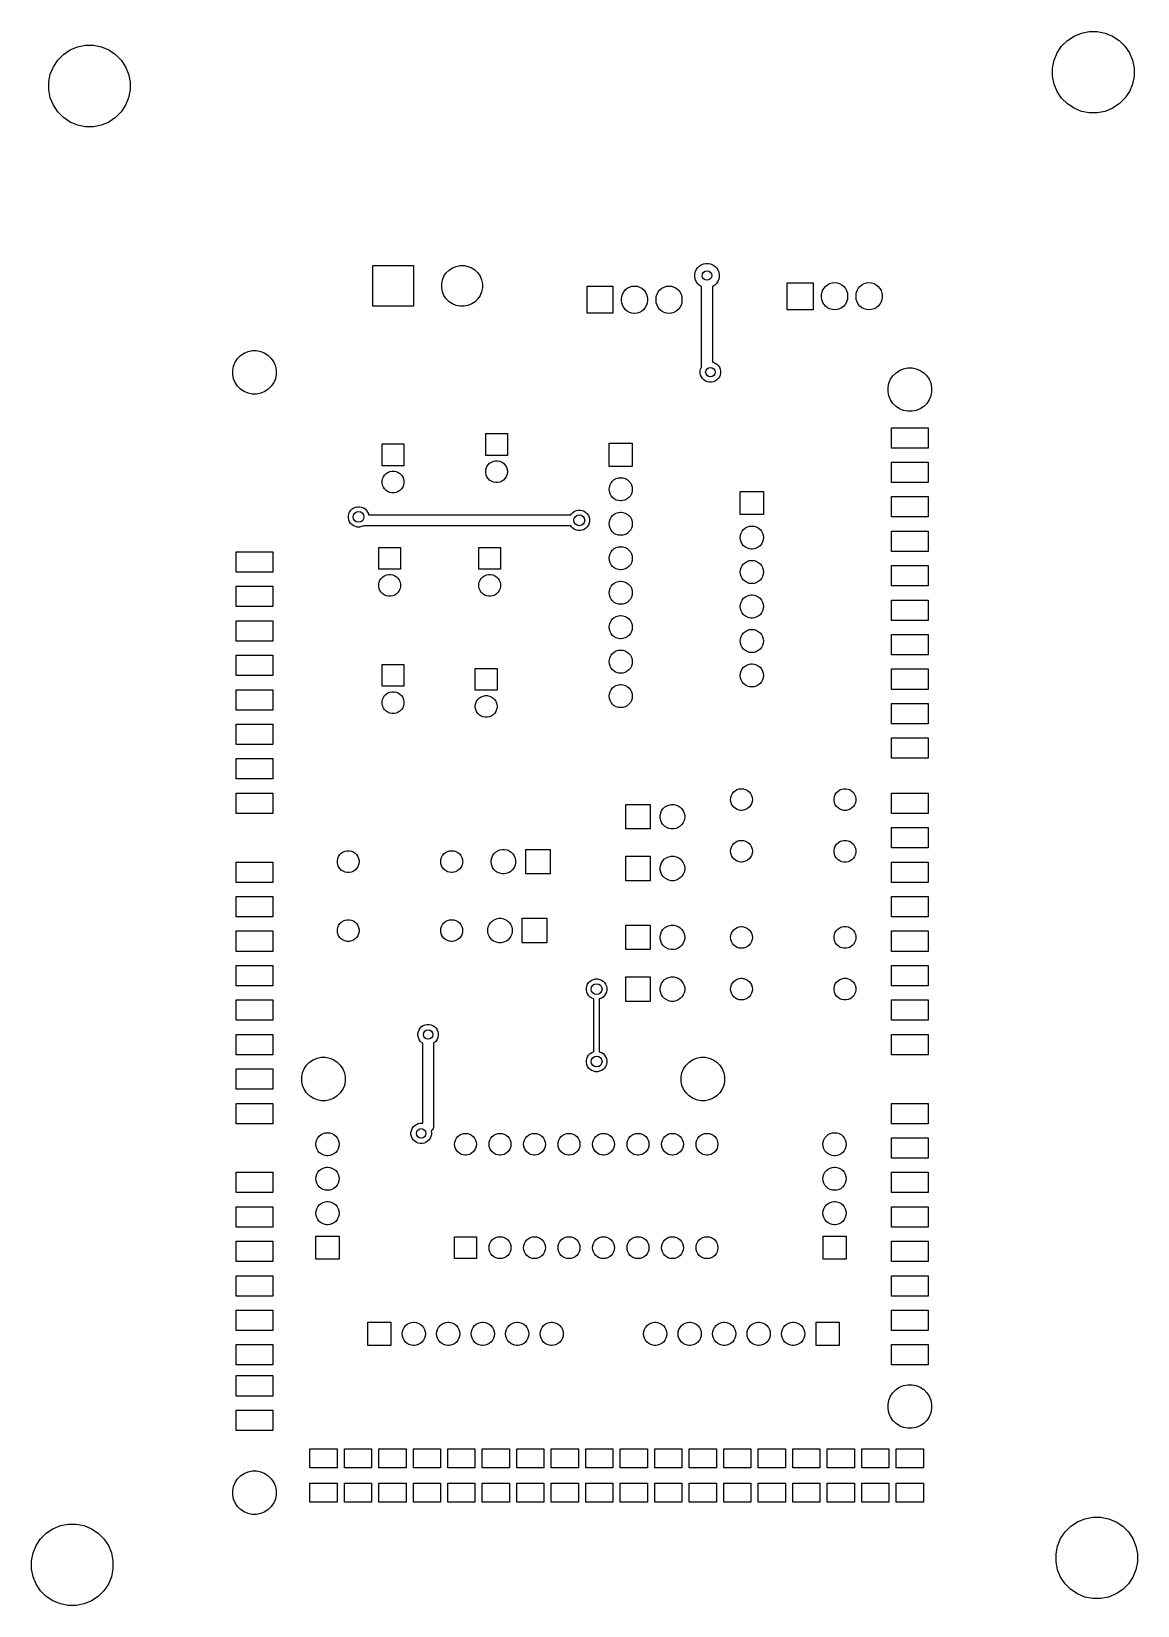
# Model space of a CAD drawing. Extents: x 80 to 161, y -179 to -63.
import ezdxf

# ---------------------------------------------------------------- set-up
doc = ezdxf.new("R2010")
doc.units = 0
doc.header["$MEASUREMENT"] = 0
doc.layers.add('BLACK', color=7, linetype='CONTINUOUS')

msp = doc.modelspace()

# ---------------------------------------------------------------- linework, layer by layer
at = {"layer": 'BLACK', "linetype": 'CONTINUOUS'}
for p, q in [((155.658, -63.8738), (156.076, -63.4559)), ((156.076, -63.4559), (156.567, -63.1277)), ((156.567, -63.1277), (157.113, -62.9015)), ((157.113, -62.9015), (157.693, -62.7863)), ((157.693, -62.7863), (158.283, -62.7863)), ((158.283, -62.7863), (158.863, -62.9015)), ((158.863, -62.9015), (159.409, -63.1277)), ((159.409, -63.1277), (159.9, -63.4559)), ((159.9, -63.4559), (160.318, -63.8738)), ((81.4157, -65.3811), (81.7439, -64.8898)), ((81.7439, -64.8898), (82.1618, -64.4719)), ((82.1618, -64.4719), (82.6531, -64.1437)), ((82.6531, -64.1437), (83.199, -63.9175)), ((83.199, -63.9175), (83.7786, -63.8023)), ((83.7786, -63.8023), (84.3694, -63.8023)), ((84.3694, -63.8023), (84.949, -63.9175)), ((84.949, -63.9175), (85.4949, -64.1437)), ((85.4949, -64.1437), (85.9862, -64.4719)), ((85.9862, -64.4719), (86.404, -64.8898)), ((86.404, -64.8898), (86.7323, -65.3811)), ((154.988, -65.4906), (155.104, -64.911)), ((155.104, -64.911), (155.33, -64.3651)), ((155.33, -64.3651), (155.658, -63.8738)), ((160.318, -63.8738), (160.646, -64.3651)), ((160.646, -64.3651), (160.872, -64.911)), ((160.872, -64.911), (160.988, -65.4906)), ((81.0743, -66.5066), (81.1895, -65.927)), ((81.1895, -65.927), (81.4157, -65.3811)), ((86.7323, -65.3811), (86.9585, -65.927)), ((86.9585, -65.927), (87.0737, -66.5066)), ((154.988, -66.0814), (154.988, -65.4906)), ((155.104, -66.661), (154.988, -66.0814)), ((160.988, -66.0814), (160.872, -66.661)), ((160.988, -65.4906), (160.988, -66.0814)), ((81.0743, -67.0974), (81.0743, -66.5066)), ((81.1895, -67.677), (81.0743, -67.0974)), ((87.0737, -67.0974), (86.9585, -67.677)), ((87.0737, -66.5066), (87.0737, -67.0974)), ((155.33, -67.2069), (155.104, -66.661)), ((155.658, -67.6982), (155.33, -67.2069)), ((160.646, -67.2069), (160.318, -67.6982)), ((160.872, -66.661), (160.646, -67.2069)), ((81.4157, -68.2229), (81.1895, -67.677)), ((81.7439, -68.7142), (81.4157, -68.2229)), ((86.7323, -68.2229), (86.404, -68.7142)), ((86.9585, -67.677), (86.7323, -68.2229)), ((156.076, -68.1161), (155.658, -67.6982)), ((156.567, -68.4443), (156.076, -68.1161)), ((159.9, -68.1161), (159.409, -68.4443)), ((160.318, -67.6982), (159.9, -68.1161)), ((82.1618, -69.132), (81.7439, -68.7142)), ((82.6531, -69.4603), (82.1618, -69.132)), ((83.199, -69.6865), (82.6531, -69.4603)), ((85.4949, -69.4603), (84.949, -69.6865)), ((85.9862, -69.132), (85.4949, -69.4603)), ((86.404, -68.7142), (85.9862, -69.132)), ((157.113, -68.6705), (156.567, -68.4443)), ((157.693, -68.7857), (157.113, -68.6705)), ((158.283, -68.7857), (157.693, -68.7857)), ((158.863, -68.6705), (158.283, -68.7857)), ((159.409, -68.4443), (158.863, -68.6705)), ((83.7786, -69.8017), (83.199, -69.6865)), ((84.3694, -69.8017), (83.7786, -69.8017)), ((84.949, -69.6865), (84.3694, -69.8017)), ((128.966, -80.0729), (129.114, -79.9744)), ((129.114, -79.9744), (129.277, -79.9066)), ((129.277, -79.9066), (129.451, -79.872)), ((129.451, -79.872), (129.629, -79.872)), ((129.629, -79.872), (129.803, -79.9066)), ((129.803, -79.9066), (129.966, -79.9744)), ((129.966, -79.9744), (130.114, -80.0729)), ((104.926, -83.034), (104.926, -80.034)), ((104.926, -80.034), (107.926, -80.034)), ((107.926, -80.034), (107.926, -83.034)), ((110.006, -81.3863), (110.064, -81.0965)), ((110.064, -81.0965), (110.177, -80.8235)), ((110.177, -80.8235), (110.341, -80.5778)), ((110.341, -80.5778), (110.55, -80.3689)), ((110.55, -80.3689), (110.795, -80.2047)), ((110.795, -80.2047), (111.068, -80.0916)), ((111.068, -80.0916), (111.358, -80.034)), ((111.358, -80.034), (111.654, -80.034)), ((111.654, -80.034), (111.944, -80.0916)), ((111.944, -80.0916), (112.217, -80.2047)), ((112.217, -80.2047), (112.462, -80.3689)), ((112.462, -80.3689), (112.671, -80.5778)), ((112.671, -80.5778), (112.835, -80.8235)), ((112.835, -80.8235), (112.948, -81.0965)), ((112.948, -81.0965), (113.006, -81.3863)), ((128.64, -80.6834), (128.675, -80.5095)), ((128.64, -80.8606), (128.64, -80.6834)), ((128.675, -81.0345), (128.64, -80.8606)), ((128.675, -80.5095), (128.742, -80.3457)), ((128.742, -81.1983), (128.675, -81.0345)), ((128.742, -80.3457), (128.841, -80.1983)), ((128.841, -80.1983), (128.966, -80.0729)), ((130.114, -80.0729), (130.239, -80.1983)), ((130.239, -80.1983), (130.338, -80.3457)), ((130.338, -80.3457), (130.405, -80.5095)), ((130.405, -81.0345), (130.338, -81.1983)), ((130.405, -80.5095), (130.44, -80.6834)), ((130.44, -80.8606), (130.405, -81.0345)), ((130.44, -80.6834), (130.44, -80.8606)), ((110.006, -81.6817), (110.006, -81.3863)), ((110.064, -81.9715), (110.006, -81.6817)), ((110.177, -82.2445), (110.064, -81.9715)), ((110.341, -82.4902), (110.177, -82.2445)), ((112.835, -82.2445), (112.671, -82.4902)), ((112.948, -81.9715), (112.835, -82.2445)), ((113.006, -81.6817), (112.948, -81.9715)), ((113.006, -81.3863), (113.006, -81.6817)), ((120.713, -83.55), (120.713, -81.55)), ((120.713, -81.55), (122.618, -81.55)), ((122.618, -81.55), (122.618, -83.55)), ((123.253, -82.4557), (123.267, -82.3158)), ((123.267, -82.3158), (123.322, -82.1362)), ((123.322, -82.1362), (123.41, -81.9708)), ((123.41, -81.9708), (123.529, -81.8257)), ((123.529, -81.8257), (123.674, -81.7067)), ((123.674, -81.7067), (123.84, -81.6182)), ((123.84, -81.6182), (124.019, -81.5638)), ((124.019, -81.5638), (124.206, -81.5454)), ((124.206, -81.5454), (124.393, -81.5638)), ((124.393, -81.5638), (124.572, -81.6182)), ((124.572, -81.6182), (124.738, -81.7067)), ((124.738, -81.7067), (124.883, -81.8257)), ((124.883, -81.8257), (125.002, -81.9708)), ((125.002, -81.9708), (125.09, -82.1362)), ((125.09, -82.1362), (125.145, -82.3158)), ((125.145, -82.3158), (125.158, -82.4557)), ((125.793, -82.4557), (125.807, -82.3158)), ((125.807, -82.3158), (125.862, -82.1362)), ((125.862, -82.1362), (125.95, -81.9708)), ((125.95, -81.9708), (126.069, -81.8257)), ((126.069, -81.8257), (126.214, -81.7067)), ((126.214, -81.7067), (126.38, -81.6182)), ((126.38, -81.6182), (126.559, -81.5638)), ((126.559, -81.5638), (126.746, -81.5454)), ((126.746, -81.5454), (126.933, -81.5638)), ((126.933, -81.5638), (127.112, -81.6182)), ((127.112, -81.6182), (127.278, -81.7067)), ((127.278, -81.7067), (127.423, -81.8257)), ((127.423, -81.8257), (127.542, -81.9708)), ((127.542, -81.9708), (127.63, -82.1362)), ((127.63, -82.1362), (127.685, -82.3158)), ((127.685, -82.3158), (127.698, -82.4557)), ((128.841, -81.3457), (128.742, -81.1983)), ((128.966, -81.4711), (128.841, -81.3457)), ((129.114, -81.5696), (128.966, -81.4711)), ((129.14, -81.5805), (129.114, -81.5696)), ((129.14, -87.5128), (129.14, -81.5805)), ((129.966, -81.5696), (129.94, -81.5805)), ((129.94, -81.5805), (129.94, -87.1483)), ((130.114, -81.4711), (129.966, -81.5696)), ((130.239, -81.3457), (130.114, -81.4711)), ((130.338, -81.1983), (130.239, -81.3457)), ((135.445, -83.296), (135.445, -81.296)), ((135.445, -81.296), (137.35, -81.296)), ((137.35, -81.296), (137.35, -83.296)), ((137.986, -82.2017), (137.999, -82.0618)), ((137.986, -82.3903), (137.986, -82.2017)), ((137.999, -82.0618), (138.054, -81.8822)), ((138.054, -81.8822), (138.142, -81.7168)), ((138.142, -81.7168), (138.261, -81.5717)), ((138.261, -81.5717), (138.406, -81.4527)), ((138.406, -81.4527), (138.572, -81.3642)), ((138.572, -81.3642), (138.751, -81.3098)), ((138.751, -81.3098), (138.938, -81.2914)), ((138.938, -81.2914), (139.125, -81.3098)), ((139.125, -81.3098), (139.304, -81.3642)), ((139.304, -81.3642), (139.47, -81.4527)), ((139.47, -81.4527), (139.615, -81.5717)), ((139.615, -81.5717), (139.734, -81.7168)), ((139.734, -81.7168), (139.822, -81.8822)), ((139.822, -81.8822), (139.877, -82.0618)), ((139.877, -82.0618), (139.891, -82.2017)), ((139.891, -82.2017), (139.891, -82.3903)), ((140.525, -82.2017), (140.539, -82.0618)), ((140.525, -82.3903), (140.525, -82.2017)), ((140.539, -82.0618), (140.594, -81.8822)), ((140.594, -81.8822), (140.682, -81.7168)), ((140.682, -81.7168), (140.801, -81.5717)), ((140.801, -81.5717), (140.946, -81.4527)), ((140.946, -81.4527), (141.112, -81.3642)), ((141.112, -81.3642), (141.291, -81.3098)), ((141.291, -81.3098), (141.478, -81.2914)), ((141.478, -81.2914), (141.665, -81.3098)), ((141.665, -81.3098), (141.844, -81.3642)), ((141.844, -81.3642), (142.01, -81.4527)), ((142.01, -81.4527), (142.155, -81.5717)), ((142.155, -81.5717), (142.274, -81.7168)), ((142.274, -81.7168), (142.362, -81.8822)), ((142.362, -81.8822), (142.417, -82.0618)), ((142.417, -82.0618), (142.43, -82.2017)), ((142.43, -82.2017), (142.43, -82.3903)), ((107.926, -83.034), (104.926, -83.034)), ((110.55, -82.6991), (110.341, -82.4902)), ((110.795, -82.8633), (110.55, -82.6991)), ((111.068, -82.9764), (110.795, -82.8633)), ((111.358, -83.034), (111.068, -82.9764)), ((111.654, -83.034), (111.358, -83.034)), ((111.944, -82.9764), (111.654, -83.034)), ((112.217, -82.8633), (111.944, -82.9764)), ((112.462, -82.6991), (112.217, -82.8633)), ((112.671, -82.4902), (112.462, -82.6991)), ((123.253, -82.6443), (123.253, -82.4557)), ((123.267, -82.7842), (123.253, -82.6443)), ((123.322, -82.9638), (123.267, -82.7842)), ((123.41, -83.1292), (123.322, -82.9638)), ((123.529, -83.2743), (123.41, -83.1292)), ((123.674, -83.3933), (123.529, -83.2743)), ((123.84, -83.4818), (123.674, -83.3933)), ((124.019, -83.5362), (123.84, -83.4818)), ((124.572, -83.4818), (124.393, -83.5362)), ((124.738, -83.3933), (124.572, -83.4818)), ((124.883, -83.2743), (124.738, -83.3933)), ((125.002, -83.1292), (124.883, -83.2743)), ((125.09, -82.9638), (125.002, -83.1292)), ((125.145, -82.7842), (125.09, -82.9638)), ((125.158, -82.6443), (125.145, -82.7842)), ((125.158, -82.4557), (125.158, -82.6443)), ((125.793, -82.6443), (125.793, -82.4557)), ((125.807, -82.7842), (125.793, -82.6443)), ((125.862, -82.9638), (125.807, -82.7842)), ((125.95, -83.1292), (125.862, -82.9638)), ((126.069, -83.2743), (125.95, -83.1292)), ((126.214, -83.3933), (126.069, -83.2743)), ((126.38, -83.4818), (126.214, -83.3933)), ((126.559, -83.5362), (126.38, -83.4818)), ((127.112, -83.4818), (126.933, -83.5362)), ((127.278, -83.3933), (127.112, -83.4818)), ((127.423, -83.2743), (127.278, -83.3933)), ((127.542, -83.1292), (127.423, -83.2743)), ((127.63, -82.9638), (127.542, -83.1292)), ((127.685, -82.7842), (127.63, -82.9638)), ((127.698, -82.6443), (127.685, -82.7842)), ((127.698, -82.4557), (127.698, -82.6443)), ((137.35, -83.296), (135.445, -83.296)), ((137.999, -82.5302), (137.986, -82.3903)), ((138.054, -82.7098), (137.999, -82.5302)), ((138.142, -82.8752), (138.054, -82.7098)), ((138.261, -83.0203), (138.142, -82.8752)), ((138.406, -83.1393), (138.261, -83.0203)), ((138.572, -83.2278), (138.406, -83.1393)), ((138.751, -83.2822), (138.572, -83.2278)), ((138.938, -83.3006), (138.751, -83.2822)), ((139.125, -83.2822), (138.938, -83.3006)), ((139.304, -83.2278), (139.125, -83.2822)), ((139.47, -83.1393), (139.304, -83.2278)), ((139.615, -83.0203), (139.47, -83.1393)), ((139.734, -82.8752), (139.615, -83.0203)), ((139.822, -82.7098), (139.734, -82.8752)), ((139.877, -82.5302), (139.822, -82.7098)), ((139.891, -82.3903), (139.877, -82.5302)), ((140.539, -82.5302), (140.525, -82.3903)), ((140.594, -82.7098), (140.539, -82.5302)), ((140.682, -82.8752), (140.594, -82.7098)), ((140.801, -83.0203), (140.682, -82.8752)), ((140.946, -83.1393), (140.801, -83.0203)), ((141.112, -83.2278), (140.946, -83.1393)), ((141.291, -83.2822), (141.112, -83.2278)), ((141.478, -83.3006), (141.291, -83.2822)), ((141.665, -83.2822), (141.478, -83.3006)), ((141.844, -83.2278), (141.665, -83.2822)), ((142.01, -83.1393), (141.844, -83.2278)), ((142.155, -83.0203), (142.01, -83.1393)), ((142.274, -82.8752), (142.155, -83.0203)), ((142.362, -82.7098), (142.274, -82.8752)), ((142.417, -82.5302), (142.362, -82.7098)), ((142.43, -82.3903), (142.417, -82.5302)), ((122.618, -83.55), (120.713, -83.55)), ((124.206, -83.5546), (124.019, -83.5362)), ((124.393, -83.5362), (124.206, -83.5546)), ((126.746, -83.5546), (126.559, -83.5362)), ((126.933, -83.5362), (126.746, -83.5546)), ((94.8021, -87.1471), (94.9772, -86.8851)), ((94.9772, -86.8851), (95.2001, -86.6622)), ((95.2001, -86.6622), (95.4621, -86.4871)), ((95.4621, -86.4871), (95.7533, -86.3665)), ((95.7533, -86.3665), (96.0624, -86.305)), ((96.0624, -86.305), (96.3776, -86.305)), ((96.3776, -86.305), (96.6867, -86.3665)), ((96.6867, -86.3665), (96.9779, -86.4871)), ((96.9779, -86.4871), (97.2399, -86.6622)), ((97.2399, -86.6622), (97.4628, -86.8851)), ((97.4628, -86.8851), (97.6379, -87.1471)), ((94.62, -87.7474), (94.6815, -87.4383)), ((94.62, -88.0626), (94.62, -87.7474)), ((94.6815, -88.3717), (94.62, -88.0626)), ((94.6815, -87.4383), (94.8021, -87.1471)), ((97.6379, -87.1471), (97.7585, -87.4383)), ((97.7585, -87.4383), (97.82, -87.7474)), ((97.82, -88.0626), (97.7585, -88.3717)), ((97.82, -87.7474), (97.82, -88.0626)), ((129.044, -87.8101), (129.073, -87.6652)), ((129.044, -87.9579), (129.044, -87.8101)), ((129.073, -88.1028), (129.044, -87.9579)), ((129.073, -87.6652), (129.129, -87.5287)), ((129.129, -88.2393), (129.073, -88.1028)), ((129.129, -87.5287), (129.14, -87.5128)), ((129.94, -87.1483), (130.013, -87.1628)), ((130.013, -87.1628), (130.149, -87.2194)), ((130.149, -87.2194), (130.272, -87.3014)), ((130.272, -87.3014), (130.377, -87.4059)), ((130.377, -87.4059), (130.459, -87.5287)), ((130.459, -87.5287), (130.515, -87.6652)), ((130.515, -88.1028), (130.459, -88.2393)), ((130.515, -87.6652), (130.544, -87.8101)), ((130.544, -87.9579), (130.515, -88.1028)), ((130.544, -87.8101), (130.544, -87.9579)), ((143.237, -88.1551), (143.46, -87.9322)), ((143.46, -87.9322), (143.722, -87.7571)), ((143.722, -87.7571), (144.013, -87.6365)), ((144.013, -87.6365), (144.322, -87.575)), ((144.322, -87.575), (144.638, -87.575)), ((144.638, -87.575), (144.947, -87.6365)), ((144.947, -87.6365), (145.238, -87.7571)), ((145.238, -87.7571), (145.5, -87.9322)), ((145.5, -87.9322), (145.723, -88.1551)), ((94.8021, -88.6629), (94.6815, -88.3717)), ((94.9772, -88.9249), (94.8021, -88.6629)), ((95.2001, -89.1478), (94.9772, -88.9249)), ((95.4621, -89.3229), (95.2001, -89.1478)), ((97.2399, -89.1478), (96.9779, -89.3229)), ((97.4628, -88.9249), (97.2399, -89.1478)), ((97.6379, -88.6629), (97.4628, -88.9249)), ((97.7585, -88.3717), (97.6379, -88.6629)), ((129.211, -88.3621), (129.129, -88.2393)), ((129.316, -88.4666), (129.211, -88.3621)), ((129.439, -88.5486), (129.316, -88.4666)), ((129.575, -88.6052), (129.439, -88.5486)), ((129.72, -88.634), (129.575, -88.6052)), ((129.868, -88.634), (129.72, -88.634)), ((130.013, -88.6052), (129.868, -88.634)), ((130.149, -88.5486), (130.013, -88.6052)), ((130.272, -88.4666), (130.149, -88.5486)), ((130.377, -88.3621), (130.272, -88.4666)), ((130.459, -88.2393), (130.377, -88.3621)), ((142.88, -89.0174), (142.941, -88.7083)), ((142.88, -89.3326), (142.88, -89.0174)), ((142.941, -88.7083), (143.062, -88.4171)), ((143.062, -88.4171), (143.237, -88.1551)), ((145.723, -88.1551), (145.898, -88.4171)), ((145.898, -88.4171), (146.019, -88.7083)), ((146.019, -88.7083), (146.08, -89.0174)), ((146.08, -89.0174), (146.08, -89.3326)), ((95.7533, -89.4435), (95.4621, -89.3229)), ((96.0624, -89.505), (95.7533, -89.4435)), ((96.3776, -89.505), (96.0624, -89.505)), ((96.6867, -89.4435), (96.3776, -89.505)), ((96.9779, -89.3229), (96.6867, -89.4435)), ((142.941, -89.6417), (142.88, -89.3326)), ((143.062, -89.9329), (142.941, -89.6417)), ((143.237, -90.1949), (143.062, -89.9329)), ((143.46, -90.4178), (143.237, -90.1949)), ((143.722, -90.5929), (143.46, -90.4178)), ((145.5, -90.4178), (145.238, -90.5929)), ((145.723, -90.1949), (145.5, -90.4178)), ((145.898, -89.9329), (145.723, -90.1949)), ((146.019, -89.6417), (145.898, -89.9329)), ((146.08, -89.3326), (146.019, -89.6417)), ((144.013, -90.7135), (143.722, -90.5929)), ((144.322, -90.775), (144.013, -90.7135)), ((144.638, -90.775), (144.322, -90.775)), ((144.947, -90.7135), (144.638, -90.775)), ((145.238, -90.5929), (144.947, -90.7135)), ((113.246, -94.018), (113.246, -92.418)), ((113.246, -92.418), (114.846, -92.418)), ((114.846, -92.418), (114.846, -94.018)), ((143.13, -93.481), (143.13, -91.981)), ((143.13, -91.981), (145.83, -91.981)), ((145.83, -91.981), (145.83, -93.481)), ((105.626, -94.78), (105.626, -93.18)), ((105.626, -93.18), (107.226, -93.18)), ((107.226, -93.18), (107.226, -94.78)), ((122.34, -94.83), (122.34, -93.13)), ((122.34, -93.13), (124.04, -93.13)), ((124.04, -93.13), (124.04, -94.83)), ((145.83, -93.481), (143.13, -93.481)), ((107.226, -94.78), (105.626, -94.78)), ((114.846, -94.018), (113.246, -94.018)), ((113.246, -95.1392), (113.277, -94.9846)), ((113.277, -94.9846), (113.337, -94.8391)), ((113.337, -94.8391), (113.425, -94.708)), ((113.425, -94.708), (113.536, -94.5966)), ((113.536, -94.5966), (113.667, -94.509)), ((113.667, -94.509), (113.813, -94.4487)), ((113.813, -94.4487), (113.967, -94.418)), ((113.967, -94.418), (114.125, -94.418)), ((114.125, -94.418), (114.279, -94.4487)), ((114.279, -94.4487), (114.425, -94.509)), ((114.425, -94.509), (114.556, -94.5966)), ((114.556, -94.5966), (114.667, -94.708)), ((114.667, -94.708), (114.755, -94.8391)), ((114.755, -94.8391), (114.815, -94.9846)), ((114.815, -94.9846), (114.846, -95.1392)), ((124.04, -94.83), (122.34, -94.83)), ((143.13, -96.021), (143.13, -94.521)), ((143.13, -94.521), (145.83, -94.521)), ((145.83, -94.521), (145.83, -96.021)), ((105.626, -95.9012), (105.657, -95.7466)), ((105.626, -96.0588), (105.626, -95.9012)), ((105.657, -96.2134), (105.626, -96.0588)), ((105.657, -95.7466), (105.717, -95.6011)), ((105.717, -96.3589), (105.657, -96.2134)), ((105.717, -95.6011), (105.805, -95.47)), ((105.805, -95.47), (105.916, -95.3586)), ((105.916, -95.3586), (106.047, -95.271)), ((106.047, -95.271), (106.193, -95.2107)), ((106.193, -95.2107), (106.347, -95.18)), ((106.347, -95.18), (106.505, -95.18)), ((106.505, -95.18), (106.659, -95.2107)), ((106.659, -95.2107), (106.805, -95.271)), ((106.805, -95.271), (106.936, -95.3586)), ((106.936, -95.3586), (107.047, -95.47)), ((107.047, -95.47), (107.135, -95.6011)), ((107.135, -95.6011), (107.195, -95.7466)), ((107.195, -96.2134), (107.135, -96.3589)), ((107.195, -95.7466), (107.226, -95.9012)), ((107.226, -96.0588), (107.195, -96.2134)), ((107.226, -95.9012), (107.226, -96.0588)), ((113.246, -95.2968), (113.246, -95.1392)), ((113.277, -95.4514), (113.246, -95.2968)), ((113.337, -95.5969), (113.277, -95.4514)), ((113.425, -95.728), (113.337, -95.5969)), ((113.536, -95.8394), (113.425, -95.728)), ((113.667, -95.927), (113.536, -95.8394)), ((113.813, -95.9873), (113.667, -95.927)), ((113.967, -96.018), (113.813, -95.9873)), ((114.125, -96.018), (113.967, -96.018)), ((114.279, -95.9873), (114.125, -96.018)), ((114.425, -95.927), (114.279, -95.9873)), ((114.556, -95.8394), (114.425, -95.927)), ((114.667, -95.728), (114.556, -95.8394)), ((114.755, -95.5969), (114.667, -95.728)), ((114.815, -95.4514), (114.755, -95.5969)), ((114.846, -95.2968), (114.815, -95.4514)), ((114.846, -95.1392), (114.846, -95.2968)), ((122.352, -96.3534), (122.401, -96.1931)), ((122.401, -96.1931), (122.48, -96.0455)), ((122.48, -96.0455), (122.586, -95.9161)), ((122.586, -95.9161), (122.715, -95.8098)), ((122.715, -95.8098), (122.863, -95.7309)), ((122.863, -95.7309), (123.023, -95.6823)), ((123.023, -95.6823), (123.148, -95.67)), ((123.148, -95.67), (123.232, -95.67)), ((123.232, -95.67), (123.357, -95.6823)), ((123.357, -95.6823), (123.517, -95.7309)), ((123.517, -95.7309), (123.665, -95.8098)), ((123.665, -95.8098), (123.794, -95.9161)), ((123.794, -95.9161), (123.9, -96.0455)), ((123.9, -96.0455), (123.979, -96.1931)), ((123.979, -96.1931), (124.028, -96.3534)), ((145.83, -96.021), (143.13, -96.021)), ((105.805, -96.49), (105.717, -96.3589)), ((105.916, -96.6014), (105.805, -96.49)), ((106.047, -96.689), (105.916, -96.6014)), ((106.193, -96.7493), (106.047, -96.689)), ((106.347, -96.78), (106.193, -96.7493)), ((106.505, -96.78), (106.347, -96.78)), ((106.659, -96.7493), (106.505, -96.78)), ((106.805, -96.689), (106.659, -96.7493)), ((106.936, -96.6014), (106.805, -96.689)), ((107.047, -96.49), (106.936, -96.6014)), ((107.135, -96.3589), (107.047, -96.49)), ((122.336, -96.52), (122.352, -96.3534)), ((122.352, -96.6866), (122.336, -96.52)), ((122.401, -96.8469), (122.352, -96.6866)), ((122.48, -96.9945), (122.401, -96.8469)), ((122.586, -97.1239), (122.48, -96.9945)), ((122.715, -97.2302), (122.586, -97.1239)), ((122.863, -97.3091), (122.715, -97.2302)), ((123.023, -97.3577), (122.863, -97.3091)), ((123.148, -97.37), (123.023, -97.3577)), ((123.232, -97.37), (123.148, -97.37)), ((123.357, -97.3577), (123.232, -97.37)), ((123.517, -97.3091), (123.357, -97.3577)), ((123.665, -97.2302), (123.517, -97.3091)), ((123.794, -97.1239), (123.665, -97.2302)), ((123.9, -96.9945), (123.794, -97.1239)), ((123.979, -96.8469), (123.9, -96.9945)), ((124.028, -96.6866), (123.979, -96.8469)), ((124.028, -96.3534), (124.044, -96.52)), ((124.044, -96.52), (124.028, -96.6866)), ((131.992, -98.386), (131.992, -96.686)), ((131.992, -96.686), (133.692, -96.686)), ((133.692, -96.686), (133.692, -98.386)), ((143.13, -98.561), (143.13, -97.061)), ((143.13, -97.061), (145.83, -97.061)), ((145.83, -97.061), (145.83, -98.561)), ((103.136, -98.4781), (103.165, -98.3332)), ((103.136, -98.6259), (103.136, -98.4781)), ((103.165, -98.3332), (103.221, -98.1967)), ((103.221, -98.1967), (103.303, -98.0739)), ((103.303, -98.0739), (103.408, -97.9694)), ((103.408, -97.9694), (103.531, -97.8874)), ((103.531, -97.8874), (103.667, -97.8308)), ((103.667, -97.8308), (103.812, -97.802)), ((103.812, -97.802), (103.96, -97.802)), ((103.96, -97.802), (104.105, -97.8308)), ((104.105, -97.8308), (104.241, -97.8874)), ((104.241, -97.8874), (104.364, -97.9694)), ((104.364, -97.9694), (104.469, -98.0739)), ((104.469, -98.0739), (104.551, -98.1967)), ((104.551, -98.1967), (104.607, -98.3332)), ((104.607, -98.3332), (104.622, -98.406)), ((104.622, -98.406), (119.507, -98.406)), ((119.507, -98.406), (119.559, -98.3279)), ((119.559, -98.3279), (119.664, -98.2234)), ((119.664, -98.2234), (119.787, -98.1414)), ((119.787, -98.1414), (119.923, -98.0848)), ((119.923, -98.0848), (120.068, -98.056)), ((120.068, -98.056), (120.216, -98.056)), ((120.216, -98.056), (120.361, -98.0848)), ((120.361, -98.0848), (120.497, -98.1414)), ((120.497, -98.1414), (120.62, -98.2234)), ((120.62, -98.2234), (120.725, -98.3279)), ((120.725, -98.3279), (120.807, -98.4507)), ((120.807, -98.4507), (120.863, -98.5872)), ((122.48, -98.5855), (122.586, -98.4561)), ((122.586, -98.4561), (122.715, -98.3498)), ((122.715, -98.3498), (122.863, -98.2709)), ((122.863, -98.2709), (123.023, -98.2223)), ((123.023, -98.2223), (123.148, -98.21)), ((123.148, -98.21), (123.232, -98.21)), ((123.232, -98.21), (123.357, -98.2223)), ((123.357, -98.2223), (123.517, -98.2709)), ((123.517, -98.2709), (123.665, -98.3498)), ((123.665, -98.3498), (123.794, -98.4561)), ((123.794, -98.4561), (123.9, -98.5855)), ((133.692, -98.386), (131.992, -98.386)), ((145.83, -98.561), (143.13, -98.561)), ((103.165, -98.7708), (103.136, -98.6259)), ((103.221, -98.9073), (103.165, -98.7708)), ((103.303, -99.0301), (103.221, -98.9073)), ((103.408, -99.1346), (103.303, -99.0301)), ((103.531, -99.2166), (103.408, -99.1346)), ((103.667, -99.2732), (103.531, -99.2166)), ((103.812, -99.302), (103.667, -99.2732)), ((103.96, -99.302), (103.812, -99.302)), ((104.105, -99.2732), (103.96, -99.302)), ((104.241, -99.2166), (104.105, -99.2732)), ((104.257, -99.206), (104.241, -99.2166)), ((119.507, -99.206), (104.257, -99.206)), ((119.559, -99.2841), (119.507, -99.206)), ((119.664, -99.3886), (119.559, -99.2841)), ((119.787, -99.4706), (119.664, -99.3886)), ((119.923, -99.5272), (119.787, -99.4706)), ((120.068, -99.556), (119.923, -99.5272)), ((120.216, -99.556), (120.068, -99.556)), ((120.361, -99.5272), (120.216, -99.556)), ((120.497, -99.4706), (120.361, -99.5272)), ((120.62, -99.3886), (120.497, -99.4706)), ((120.725, -99.2841), (120.62, -99.3886)), ((120.807, -99.1613), (120.725, -99.2841)), ((120.863, -99.0248), (120.807, -99.1613)), ((120.863, -98.5872), (120.892, -98.7321)), ((120.892, -98.8799), (120.863, -99.0248)), ((120.892, -98.7321), (120.892, -98.8799)), ((122.336, -99.06), (122.352, -98.8934)), ((122.352, -99.2266), (122.336, -99.06)), ((122.352, -98.8934), (122.401, -98.7331)), ((122.401, -99.3869), (122.352, -99.2266)), ((122.401, -98.7331), (122.48, -98.5855)), ((122.48, -99.5345), (122.401, -99.3869)), ((122.586, -99.6639), (122.48, -99.5345)), ((122.715, -99.7702), (122.586, -99.6639)), ((123.794, -99.6639), (123.665, -99.7702)), ((123.9, -99.5345), (123.794, -99.6639)), ((123.9, -98.5855), (123.979, -98.7331)), ((123.979, -99.3869), (123.9, -99.5345)), ((123.979, -98.7331), (124.028, -98.8934)), ((124.028, -99.2266), (123.979, -99.3869)), ((124.028, -98.8934), (124.044, -99.06)), ((124.044, -99.06), (124.028, -99.2266)), ((132.053, -99.7491), (132.132, -99.6015)), ((132.132, -99.6015), (132.238, -99.4721)), ((132.238, -99.4721), (132.367, -99.3658)), ((132.367, -99.3658), (132.515, -99.2869)), ((132.515, -99.2869), (132.675, -99.2383)), ((132.675, -99.2383), (132.8, -99.226)), ((132.8, -99.226), (132.884, -99.226)), ((132.884, -99.226), (133.009, -99.2383)), ((133.009, -99.2383), (133.169, -99.2869)), ((133.169, -99.2869), (133.317, -99.3658)), ((133.317, -99.3658), (133.446, -99.4721)), ((133.446, -99.4721), (133.552, -99.6015)), ((133.552, -99.6015), (133.631, -99.7491)), ((143.13, -101.101), (143.13, -99.601)), ((143.13, -99.601), (145.83, -99.601)), ((145.83, -99.601), (145.83, -101.101)), ((105.372, -102.4), (105.372, -100.8)), ((105.372, -100.8), (106.972, -100.8)), ((106.972, -100.8), (106.972, -102.4)), ((112.738, -102.4), (112.738, -100.8)), ((112.738, -100.8), (114.338, -100.8)), ((114.338, -100.8), (114.338, -102.4)), ((122.586, -100.996), (122.715, -100.89)), ((122.863, -99.8491), (122.715, -99.7702)), ((122.715, -100.89), (122.863, -100.811)), ((123.023, -99.8977), (122.863, -99.8491)), ((122.863, -100.811), (123.023, -100.762)), ((123.148, -99.91), (123.023, -99.8977)), ((123.023, -100.762), (123.148, -100.75)), ((123.232, -99.91), (123.148, -99.91)), ((123.148, -100.75), (123.232, -100.75)), ((123.357, -99.8977), (123.232, -99.91)), ((123.232, -100.75), (123.357, -100.762)), ((123.517, -99.8491), (123.357, -99.8977)), ((123.357, -100.762), (123.517, -100.811)), ((123.665, -99.7702), (123.517, -99.8491)), ((123.517, -100.811), (123.665, -100.89)), ((123.665, -100.89), (123.794, -100.996)), ((131.988, -100.076), (132.004, -99.9094)), ((132.004, -100.243), (131.988, -100.076)), ((132.004, -99.9094), (132.053, -99.7491)), ((132.053, -100.403), (132.004, -100.243)), ((132.132, -100.551), (132.053, -100.403)), ((132.238, -100.68), (132.132, -100.551)), ((132.367, -100.786), (132.238, -100.68)), ((132.515, -100.865), (132.367, -100.786)), ((132.675, -100.914), (132.515, -100.865)), ((133.169, -100.865), (133.009, -100.914)), ((133.317, -100.786), (133.169, -100.865)), ((133.446, -100.68), (133.317, -100.786)), ((133.552, -100.551), (133.446, -100.68)), ((133.631, -100.403), (133.552, -100.551)), ((133.631, -99.7491), (133.68, -99.9094)), ((133.68, -100.243), (133.631, -100.403)), ((133.68, -99.9094), (133.696, -100.076)), ((133.696, -100.076), (133.68, -100.243)), ((94.87, -102.625), (94.87, -101.125)), ((94.87, -101.125), (97.57, -101.125)), ((97.57, -101.125), (97.57, -102.625)), ((122.336, -101.6), (122.352, -101.433)), ((122.352, -101.767), (122.336, -101.6)), ((122.352, -101.433), (122.401, -101.273)), ((122.401, -101.927), (122.352, -101.767)), ((122.401, -101.273), (122.48, -101.125)), ((122.48, -102.075), (122.401, -101.927)), ((122.48, -101.125), (122.586, -100.996)), ((123.794, -100.996), (123.9, -101.125)), ((123.9, -101.125), (123.979, -101.273)), ((123.979, -101.927), (123.9, -102.075)), ((123.979, -101.273), (124.028, -101.433)), ((124.028, -101.767), (123.979, -101.927)), ((124.028, -101.433), (124.044, -101.6)), ((124.044, -101.6), (124.028, -101.767)), ((132.132, -102.141), (132.238, -102.012)), ((132.238, -102.012), (132.367, -101.906)), ((132.367, -101.906), (132.515, -101.827)), ((132.515, -101.827), (132.675, -101.778)), ((132.8, -100.926), (132.675, -100.914)), ((132.675, -101.778), (132.8, -101.766)), ((132.884, -100.926), (132.8, -100.926)), ((132.8, -101.766), (132.884, -101.766)), ((133.009, -100.914), (132.884, -100.926)), ((132.884, -101.766), (133.009, -101.778)), ((133.009, -101.778), (133.169, -101.827)), ((133.169, -101.827), (133.317, -101.906)), ((133.317, -101.906), (133.446, -102.012)), ((133.446, -102.012), (133.552, -102.141)), ((145.83, -101.101), (143.13, -101.101)), ((97.57, -102.625), (94.87, -102.625)), ((106.972, -102.4), (105.372, -102.4)), ((105.403, -103.367), (105.463, -103.221)), ((105.463, -103.221), (105.551, -103.09)), ((105.551, -103.09), (105.662, -102.979)), ((105.662, -102.979), (105.793, -102.891)), ((105.793, -102.891), (105.939, -102.831)), ((105.939, -102.831), (106.093, -102.8)), ((106.093, -102.8), (106.251, -102.8)), ((106.251, -102.8), (106.405, -102.831)), ((106.405, -102.831), (106.551, -102.891)), ((106.551, -102.891), (106.682, -102.979)), ((106.682, -102.979), (106.793, -103.09)), ((106.793, -103.09), (106.881, -103.221)), ((106.881, -103.221), (106.941, -103.367)), ((114.338, -102.4), (112.738, -102.4)), ((112.769, -103.367), (112.829, -103.221)), ((112.829, -103.221), (112.917, -103.09)), ((112.917, -103.09), (113.028, -102.979)), ((113.028, -102.979), (113.159, -102.891)), ((113.159, -102.891), (113.305, -102.831)), ((113.305, -102.831), (113.459, -102.8)), ((113.459, -102.8), (113.617, -102.8)), ((113.617, -102.8), (113.771, -102.831)), ((113.771, -102.831), (113.917, -102.891)), ((113.917, -102.891), (114.048, -102.979)), ((114.048, -102.979), (114.159, -103.09)), ((114.159, -103.09), (114.247, -103.221)), ((114.247, -103.221), (114.307, -103.367)), ((122.586, -102.204), (122.48, -102.075)), ((122.715, -102.31), (122.586, -102.204)), ((122.863, -102.389), (122.715, -102.31)), ((123.023, -102.438), (122.863, -102.389)), ((123.148, -102.45), (123.023, -102.438)), ((123.232, -102.45), (123.148, -102.45)), ((123.357, -102.438), (123.232, -102.45)), ((123.517, -102.389), (123.357, -102.438)), ((123.665, -102.31), (123.517, -102.389)), ((123.794, -102.204), (123.665, -102.31)), ((123.9, -102.075), (123.794, -102.204)), ((131.988, -102.616), (132.004, -102.449)), ((132.004, -102.783), (131.988, -102.616)), ((132.004, -102.449), (132.053, -102.289)), ((132.053, -102.943), (132.004, -102.783)), ((132.053, -102.289), (132.132, -102.141)), ((132.132, -103.091), (132.053, -102.943)), ((132.238, -103.22), (132.132, -103.091)), ((132.367, -103.326), (132.238, -103.22)), ((133.446, -103.22), (133.317, -103.326)), ((133.552, -103.091), (133.446, -103.22)), ((133.552, -102.141), (133.631, -102.289)), ((133.631, -102.943), (133.552, -103.091)), ((133.631, -102.289), (133.68, -102.449)), ((133.68, -102.783), (133.631, -102.943)), ((133.68, -102.449), (133.696, -102.616)), ((133.696, -102.616), (133.68, -102.783)), ((143.13, -103.641), (143.13, -102.141)), ((143.13, -102.141), (145.83, -102.141)), ((145.83, -102.141), (145.83, -103.641)), ((94.87, -105.165), (94.87, -103.665)), ((94.87, -103.665), (97.57, -103.665)), ((97.57, -103.665), (97.57, -105.165)), ((105.372, -103.521), (105.403, -103.367)), ((105.372, -103.679), (105.372, -103.521)), ((105.403, -103.833), (105.372, -103.679)), ((105.463, -103.979), (105.403, -103.833)), ((105.551, -104.11), (105.463, -103.979)), ((105.662, -104.221), (105.551, -104.11)), ((105.793, -104.309), (105.662, -104.221)), ((105.939, -104.369), (105.793, -104.309)), ((106.093, -104.4), (105.939, -104.369)), ((106.405, -104.369), (106.251, -104.4)), ((106.551, -104.309), (106.405, -104.369)), ((106.682, -104.221), (106.551, -104.309)), ((106.793, -104.11), (106.682, -104.221)), ((106.881, -103.979), (106.793, -104.11)), ((106.941, -103.833), (106.881, -103.979)), ((106.941, -103.367), (106.972, -103.521)), ((106.972, -103.679), (106.941, -103.833)), ((106.972, -103.521), (106.972, -103.679)), ((112.738, -103.521), (112.769, -103.367)), ((112.738, -103.679), (112.738, -103.521)), ((112.769, -103.833), (112.738, -103.679)), ((112.829, -103.979), (112.769, -103.833)), ((112.917, -104.11), (112.829, -103.979)), ((113.028, -104.221), (112.917, -104.11)), ((113.159, -104.309), (113.028, -104.221)), ((113.305, -104.369), (113.159, -104.309)), ((113.459, -104.4), (113.305, -104.369)), ((113.771, -104.369), (113.617, -104.4)), ((113.917, -104.309), (113.771, -104.369)), ((114.048, -104.221), (113.917, -104.309)), ((114.159, -104.11), (114.048, -104.221)), ((114.247, -103.979), (114.159, -104.11)), ((114.307, -103.833), (114.247, -103.979)), ((114.307, -103.367), (114.338, -103.521)), ((114.338, -103.679), (114.307, -103.833)), ((114.338, -103.521), (114.338, -103.679)), ((122.336, -104.14), (122.352, -103.973)), ((122.352, -104.307), (122.336, -104.14)), ((122.352, -103.973), (122.401, -103.813)), ((122.401, -104.467), (122.352, -104.307)), ((122.401, -103.813), (122.48, -103.665)), ((122.48, -103.665), (122.586, -103.536)), ((122.586, -103.536), (122.715, -103.43)), ((122.715, -103.43), (122.863, -103.351)), ((122.863, -103.351), (123.023, -103.302)), ((123.023, -103.302), (123.148, -103.29)), ((123.148, -103.29), (123.232, -103.29)), ((123.232, -103.29), (123.357, -103.302)), ((123.357, -103.302), (123.517, -103.351)), ((123.517, -103.351), (123.665, -103.43)), ((123.665, -103.43), (123.794, -103.536)), ((123.794, -103.536), (123.9, -103.665)), ((123.9, -103.665), (123.979, -103.813)), ((123.979, -103.813), (124.028, -103.973)), ((124.028, -104.307), (123.979, -104.467)), ((124.028, -103.973), (124.044, -104.14)), ((124.044, -104.14), (124.028, -104.307)), ((132.515, -103.405), (132.367, -103.326)), ((132.367, -104.446), (132.515, -104.367)), ((132.675, -103.454), (132.515, -103.405)), ((132.515, -104.367), (132.675, -104.318)), ((132.8, -103.466), (132.675, -103.454)), ((132.675, -104.318), (132.8, -104.306)), ((132.884, -103.466), (132.8, -103.466)), ((132.8, -104.306), (132.884, -104.306)), ((133.009, -103.454), (132.884, -103.466)), ((132.884, -104.306), (133.009, -104.318)), ((133.169, -103.405), (133.009, -103.454)), ((133.009, -104.318), (133.169, -104.367)), ((133.317, -103.326), (133.169, -103.405)), ((133.169, -104.367), (133.317, -104.446)), ((145.83, -103.641), (143.13, -103.641)), ((97.57, -105.165), (94.87, -105.165)), ((106.251, -104.4), (106.093, -104.4)), ((113.617, -104.4), (113.459, -104.4)), ((122.48, -104.615), (122.401, -104.467)), ((122.586, -104.744), (122.48, -104.615)), ((122.715, -104.85), (122.586, -104.744)), ((122.863, -104.929), (122.715, -104.85)), ((123.023, -104.978), (122.863, -104.929)), ((123.148, -104.99), (123.023, -104.978)), ((123.232, -104.99), (123.148, -104.99)), ((123.357, -104.978), (123.232, -104.99)), ((123.517, -104.929), (123.357, -104.978)), ((123.665, -104.85), (123.517, -104.929)), ((123.794, -104.744), (123.665, -104.85)), ((123.9, -104.615), (123.794, -104.744)), ((123.979, -104.467), (123.9, -104.615)), ((131.988, -105.156), (132.004, -104.989)), ((132.004, -105.323), (131.988, -105.156)), ((132.004, -104.989), (132.053, -104.829)), ((132.053, -105.483), (132.004, -105.323)), ((132.053, -104.829), (132.132, -104.681)), ((132.132, -105.631), (132.053, -105.483)), ((132.132, -104.681), (132.238, -104.552)), ((132.238, -104.552), (132.367, -104.446)), ((133.317, -104.446), (133.446, -104.552)), ((133.446, -104.552), (133.552, -104.681)), ((133.552, -104.681), (133.631, -104.829)), ((133.631, -105.483), (133.552, -105.631)), ((133.631, -104.829), (133.68, -104.989)), ((133.68, -105.323), (133.631, -105.483)), ((133.68, -104.989), (133.696, -105.156)), ((133.696, -105.156), (133.68, -105.323)), ((143.13, -106.181), (143.13, -104.681)), ((143.13, -104.681), (145.83, -104.681)), ((145.83, -104.681), (145.83, -106.181)), ((94.87, -107.705), (94.87, -106.205)), ((94.87, -106.205), (97.57, -106.205)), ((97.57, -106.205), (97.57, -107.705)), ((122.336, -106.68), (122.352, -106.513)), ((122.352, -106.847), (122.336, -106.68)), ((122.352, -106.513), (122.401, -106.353)), ((122.401, -106.353), (122.48, -106.205)), ((122.48, -106.205), (122.586, -106.076)), ((122.586, -106.076), (122.715, -105.97)), ((122.715, -105.97), (122.863, -105.891)), ((122.863, -105.891), (123.023, -105.842)), ((123.023, -105.842), (123.148, -105.83)), ((123.148, -105.83), (123.232, -105.83)), ((123.232, -105.83), (123.357, -105.842)), ((123.357, -105.842), (123.517, -105.891)), ((123.517, -105.891), (123.665, -105.97)), ((123.665, -105.97), (123.794, -106.076)), ((123.794, -106.076), (123.9, -106.205)), ((123.9, -106.205), (123.979, -106.353)), ((123.979, -106.353), (124.028, -106.513)), ((124.028, -106.513), (124.044, -106.68)), ((124.044, -106.68), (124.028, -106.847)), ((132.238, -105.76), (132.132, -105.631)), ((132.367, -105.866), (132.238, -105.76)), ((132.515, -105.945), (132.367, -105.866)), ((132.675, -105.994), (132.515, -105.945)), ((132.8, -106.006), (132.675, -105.994)), ((132.884, -106.006), (132.8, -106.006)), ((133.009, -105.994), (132.884, -106.006)), ((133.169, -105.945), (133.009, -105.994)), ((133.317, -105.866), (133.169, -105.945)), ((133.446, -105.76), (133.317, -105.866)), ((133.552, -105.631), (133.446, -105.76)), ((145.83, -106.181), (143.13, -106.181)), ((97.57, -107.705), (94.87, -107.705)), ((122.401, -107.007), (122.352, -106.847)), ((122.48, -107.155), (122.401, -107.007)), ((122.586, -107.284), (122.48, -107.155)), ((122.715, -107.39), (122.586, -107.284)), ((122.863, -107.469), (122.715, -107.39)), ((123.023, -107.518), (122.863, -107.469)), ((123.148, -107.53), (123.023, -107.518)), ((123.232, -107.53), (123.148, -107.53)), ((123.357, -107.518), (123.232, -107.53)), ((123.517, -107.469), (123.357, -107.518)), ((123.665, -107.39), (123.517, -107.469)), ((123.794, -107.284), (123.665, -107.39)), ((123.9, -107.155), (123.794, -107.284)), ((123.979, -107.007), (123.9, -107.155)), ((124.028, -106.847), (123.979, -107.007)), ((131.988, -107.696), (132.004, -107.529)), ((132.004, -107.863), (131.988, -107.696)), ((132.004, -107.529), (132.053, -107.369)), ((132.053, -107.369), (132.132, -107.221)), ((132.132, -107.221), (132.238, -107.092)), ((132.238, -107.092), (132.367, -106.986)), ((132.367, -106.986), (132.515, -106.907)), ((132.515, -106.907), (132.675, -106.858)), ((132.675, -106.858), (132.8, -106.846)), ((132.8, -106.846), (132.884, -106.846)), ((132.884, -106.846), (133.009, -106.858)), ((133.009, -106.858), (133.169, -106.907)), ((133.169, -106.907), (133.317, -106.986)), ((133.317, -106.986), (133.446, -107.092)), ((133.446, -107.092), (133.552, -107.221)), ((133.552, -107.221), (133.631, -107.369)), ((133.631, -107.369), (133.68, -107.529)), ((133.68, -107.529), (133.696, -107.696)), ((133.696, -107.696), (133.68, -107.863)), ((143.13, -108.721), (143.13, -107.221)), ((143.13, -107.221), (145.83, -107.221)), ((145.83, -107.221), (145.83, -108.721)), ((94.87, -110.245), (94.87, -108.745)), ((94.87, -108.745), (97.57, -108.745)), ((97.57, -108.745), (97.57, -110.245)), ((122.352, -109.053), (122.401, -108.893)), ((122.401, -108.893), (122.48, -108.745)), ((122.48, -108.745), (122.586, -108.616)), ((122.586, -108.616), (122.715, -108.51)), ((122.715, -108.51), (122.863, -108.431)), ((122.863, -108.431), (123.023, -108.382)), ((123.023, -108.382), (123.148, -108.37)), ((123.148, -108.37), (123.232, -108.37)), ((123.232, -108.37), (123.357, -108.382)), ((123.357, -108.382), (123.517, -108.431)), ((123.517, -108.431), (123.665, -108.51)), ((123.665, -108.51), (123.794, -108.616)), ((123.794, -108.616), (123.9, -108.745)), ((123.9, -108.745), (123.979, -108.893)), ((123.979, -108.893), (124.028, -109.053)), ((132.053, -108.023), (132.004, -107.863)), ((132.132, -108.171), (132.053, -108.023)), ((132.238, -108.3), (132.132, -108.171)), ((132.367, -108.406), (132.238, -108.3)), ((132.515, -108.485), (132.367, -108.406)), ((132.675, -108.534), (132.515, -108.485)), ((132.8, -108.546), (132.675, -108.534)), ((132.884, -108.546), (132.8, -108.546)), ((133.009, -108.534), (132.884, -108.546)), ((133.169, -108.485), (133.009, -108.534)), ((133.317, -108.406), (133.169, -108.485)), ((133.446, -108.3), (133.317, -108.406)), ((133.552, -108.171), (133.446, -108.3)), ((133.631, -108.023), (133.552, -108.171)), ((133.68, -107.863), (133.631, -108.023)), ((145.83, -108.721), (143.13, -108.721)), ((105.626, -111.036), (105.626, -109.436)), ((105.626, -109.436), (107.226, -109.436)), ((107.226, -109.436), (107.226, -111.036)), ((112.484, -111.322), (112.484, -109.722)), ((112.484, -109.722), (114.084, -109.722)), ((114.084, -109.722), (114.084, -111.322)), ((122.336, -109.22), (122.352, -109.053)), ((122.352, -109.387), (122.336, -109.22)), ((122.401, -109.547), (122.352, -109.387)), ((122.48, -109.695), (122.401, -109.547)), ((122.586, -109.824), (122.48, -109.695)), ((122.715, -109.93), (122.586, -109.824)), ((122.863, -110.009), (122.715, -109.93)), ((123.023, -110.058), (122.863, -110.009)), ((123.148, -110.07), (123.023, -110.058)), ((123.232, -110.07), (123.148, -110.07)), ((123.357, -110.058), (123.232, -110.07)), ((123.517, -110.009), (123.357, -110.058)), ((123.665, -109.93), (123.517, -110.009)), ((123.794, -109.824), (123.665, -109.93)), ((123.9, -109.695), (123.794, -109.824)), ((123.979, -109.547), (123.9, -109.695)), ((124.028, -109.387), (123.979, -109.547)), ((124.028, -109.053), (124.044, -109.22)), ((124.044, -109.22), (124.028, -109.387)), ((131.988, -110.236), (132.004, -110.069)), ((132.004, -110.069), (132.053, -109.909)), ((132.053, -109.909), (132.132, -109.761)), ((132.132, -109.761), (132.238, -109.632)), ((132.238, -109.632), (132.367, -109.526)), ((132.367, -109.526), (132.515, -109.447)), ((132.515, -109.447), (132.675, -109.398)), ((132.675, -109.398), (132.8, -109.386)), ((132.8, -109.386), (132.884, -109.386)), ((132.884, -109.386), (133.009, -109.398)), ((133.009, -109.398), (133.169, -109.447)), ((133.169, -109.447), (133.317, -109.526)), ((133.317, -109.526), (133.446, -109.632)), ((133.446, -109.632), (133.552, -109.761)), ((133.552, -109.761), (133.631, -109.909)), ((133.631, -109.909), (133.68, -110.069)), ((133.68, -110.069), (133.696, -110.236)), ((143.13, -111.261), (143.13, -109.761)), ((143.13, -109.761), (145.83, -109.761)), ((145.83, -109.761), (145.83, -111.261)), ((97.57, -110.245), (94.87, -110.245)), ((94.87, -112.785), (94.87, -111.285)), ((94.87, -111.285), (97.57, -111.285)), ((97.57, -111.285), (97.57, -112.785)), ((107.226, -111.036), (105.626, -111.036)), ((114.084, -111.322), (112.484, -111.322)), ((122.401, -111.433), (122.48, -111.285)), ((122.48, -111.285), (122.586, -111.156)), ((122.586, -111.156), (122.715, -111.05)), ((122.715, -111.05), (122.863, -110.971)), ((122.863, -110.971), (123.023, -110.922)), ((123.023, -110.922), (123.148, -110.91)), ((123.148, -110.91), (123.232, -110.91)), ((123.232, -110.91), (123.357, -110.922)), ((123.357, -110.922), (123.517, -110.971)), ((123.517, -110.971), (123.665, -111.05)), ((123.665, -111.05), (123.794, -111.156)), ((123.794, -111.156), (123.9, -111.285)), ((123.9, -111.285), (123.979, -111.433)), ((132.004, -110.403), (131.988, -110.236)), ((132.053, -110.563), (132.004, -110.403)), ((132.132, -110.711), (132.053, -110.563)), ((132.238, -110.84), (132.132, -110.711)), ((132.367, -110.946), (132.238, -110.84)), ((132.515, -111.025), (132.367, -110.946)), ((132.675, -111.074), (132.515, -111.025)), ((132.8, -111.086), (132.675, -111.074)), ((132.884, -111.086), (132.8, -111.086)), ((133.009, -111.074), (132.884, -111.086)), ((133.169, -111.025), (133.009, -111.074)), ((133.317, -110.946), (133.169, -111.025)), ((133.446, -110.84), (133.317, -110.946)), ((133.552, -110.711), (133.446, -110.84)), ((133.631, -110.563), (133.552, -110.711)), ((133.68, -110.403), (133.631, -110.563)), ((133.696, -110.236), (133.68, -110.403)), ((145.83, -111.261), (143.13, -111.261)), ((105.626, -112.157), (105.657, -112.003)), ((105.626, -112.315), (105.626, -112.157)), ((105.657, -112.469), (105.626, -112.315)), ((105.657, -112.003), (105.717, -111.857)), ((105.717, -112.615), (105.657, -112.469)), ((105.717, -111.857), (105.805, -111.726)), ((105.805, -111.726), (105.916, -111.615)), ((105.916, -111.615), (106.047, -111.527)), ((106.047, -111.527), (106.193, -111.467)), ((106.193, -111.467), (106.347, -111.436)), ((106.347, -111.436), (106.505, -111.436)), ((106.505, -111.436), (106.659, -111.467)), ((106.659, -111.467), (106.805, -111.527)), ((106.805, -111.527), (106.936, -111.615)), ((106.936, -111.615), (107.047, -111.726)), ((107.047, -111.726), (107.135, -111.857)), ((107.135, -111.857), (107.195, -112.003)), ((107.195, -112.469), (107.135, -112.615)), ((107.195, -112.003), (107.226, -112.157)), ((107.226, -112.315), (107.195, -112.469)), ((107.226, -112.157), (107.226, -112.315)), ((112.484, -112.443), (112.515, -112.289)), ((112.484, -112.601), (112.484, -112.443)), ((112.515, -112.289), (112.575, -112.143)), ((112.575, -112.143), (112.663, -112.012)), ((112.663, -112.012), (112.774, -111.901)), ((112.774, -111.901), (112.905, -111.813)), ((112.905, -111.813), (113.051, -111.753)), ((113.051, -111.753), (113.205, -111.722)), ((113.205, -111.722), (113.363, -111.722)), ((113.363, -111.722), (113.517, -111.753)), ((113.517, -111.753), (113.663, -111.813)), ((113.663, -111.813), (113.794, -111.901)), ((113.794, -111.901), (113.905, -112.012)), ((113.905, -112.012), (113.993, -112.143)), ((113.993, -112.143), (114.053, -112.289)), ((114.053, -112.289), (114.084, -112.443)), ((114.084, -112.443), (114.084, -112.601)), ((122.336, -111.76), (122.352, -111.593)), ((122.352, -111.927), (122.336, -111.76)), ((122.352, -111.593), (122.401, -111.433)), ((122.401, -112.087), (122.352, -111.927)), ((122.48, -112.235), (122.401, -112.087)), ((122.586, -112.364), (122.48, -112.235)), ((122.715, -112.47), (122.586, -112.364)), ((122.863, -112.549), (122.715, -112.47)), ((123.665, -112.47), (123.517, -112.549)), ((123.794, -112.364), (123.665, -112.47)), ((123.9, -112.235), (123.794, -112.364)), ((123.979, -112.087), (123.9, -112.235)), ((123.979, -111.433), (124.028, -111.593)), ((124.028, -111.927), (123.979, -112.087)), ((124.028, -111.593), (124.044, -111.76)), ((124.044, -111.76), (124.028, -111.927)), ((143.13, -113.801), (143.13, -112.301)), ((143.13, -112.301), (145.83, -112.301)), ((145.83, -112.301), (145.83, -113.801)), ((97.57, -112.785), (94.87, -112.785)), ((105.805, -112.746), (105.717, -112.615)), ((105.916, -112.857), (105.805, -112.746)), ((106.047, -112.945), (105.916, -112.857)), ((106.193, -113.005), (106.047, -112.945)), ((106.347, -113.036), (106.193, -113.005)), ((106.505, -113.036), (106.347, -113.036)), ((106.659, -113.005), (106.505, -113.036)), ((106.805, -112.945), (106.659, -113.005)), ((106.936, -112.857), (106.805, -112.945)), ((107.047, -112.746), (106.936, -112.857)), ((107.135, -112.615), (107.047, -112.746)), ((112.515, -112.755), (112.484, -112.601)), ((112.575, -112.901), (112.515, -112.755)), ((112.663, -113.032), (112.575, -112.901)), ((112.774, -113.143), (112.663, -113.032)), ((112.905, -113.231), (112.774, -113.143)), ((113.051, -113.291), (112.905, -113.231)), ((113.205, -113.322), (113.051, -113.291)), ((113.363, -113.322), (113.205, -113.322)), ((113.517, -113.291), (113.363, -113.322)), ((113.663, -113.231), (113.517, -113.291)), ((113.794, -113.143), (113.663, -113.231)), ((113.905, -113.032), (113.794, -113.143)), ((113.993, -112.901), (113.905, -113.032)), ((114.053, -112.755), (113.993, -112.901)), ((114.084, -112.601), (114.053, -112.755)), ((123.023, -112.598), (122.863, -112.549)), ((123.148, -112.61), (123.023, -112.598)), ((123.232, -112.61), (123.148, -112.61)), ((123.357, -112.598), (123.232, -112.61)), ((123.517, -112.549), (123.357, -112.598)), ((94.87, -115.325), (94.87, -113.825)), ((94.87, -113.825), (97.57, -113.825)), ((97.57, -113.825), (97.57, -115.325)), ((145.83, -113.801), (143.13, -113.801)), ((97.57, -115.325), (94.87, -115.325)), ((143.13, -116.341), (143.13, -114.841)), ((143.13, -114.841), (145.83, -114.841)), ((145.83, -114.841), (145.83, -116.341)), ((94.87, -117.865), (94.87, -116.365)), ((94.87, -116.365), (97.57, -116.365)), ((97.57, -116.365), (97.57, -117.865)), ((145.83, -116.341), (143.13, -116.341)), ((97.57, -117.865), (94.87, -117.865)), ((94.87, -120.405), (94.87, -118.905)), ((94.87, -118.905), (97.57, -118.905)), ((97.57, -118.905), (97.57, -120.405)), ((131.276, -119.38), (131.292, -119.223)), ((131.292, -119.537), (131.276, -119.38)), ((131.292, -119.223), (131.337, -119.072)), ((131.337, -119.072), (131.412, -118.933)), ((131.412, -118.933), (131.512, -118.812)), ((131.512, -118.812), (131.633, -118.712)), ((131.633, -118.712), (131.772, -118.637)), ((131.772, -118.637), (131.923, -118.592)), ((131.923, -118.592), (132.041, -118.58)), ((132.041, -118.58), (132.119, -118.58)), ((132.119, -118.58), (132.237, -118.592)), ((132.237, -118.592), (132.388, -118.637)), ((132.388, -118.637), (132.527, -118.712)), ((132.527, -118.712), (132.648, -118.812)), ((132.648, -118.812), (132.748, -118.933)), ((132.748, -118.933), (132.823, -119.072)), ((132.823, -119.072), (132.868, -119.223)), ((132.868, -119.223), (132.884, -119.38)), ((132.884, -119.38), (132.868, -119.537)), ((138.9, -119.301), (138.931, -119.147)), ((138.9, -119.459), (138.9, -119.301)), ((138.931, -119.613), (138.9, -119.459)), ((138.931, -119.147), (138.991, -119.001)), ((138.991, -119.001), (139.079, -118.87)), ((139.079, -118.87), (139.19, -118.759)), ((139.19, -118.759), (139.321, -118.671)), ((139.321, -118.671), (139.467, -118.611)), ((139.467, -118.611), (139.621, -118.58)), ((139.621, -118.58), (139.779, -118.58)), ((139.779, -118.58), (139.933, -118.611)), ((139.933, -118.611), (140.079, -118.671)), ((140.079, -118.671), (140.21, -118.759)), ((140.21, -118.759), (140.321, -118.87)), ((140.321, -118.87), (140.409, -119.001)), ((140.409, -119.001), (140.469, -119.147)), ((140.469, -119.147), (140.5, -119.301)), ((140.5, -119.459), (140.469, -119.613)), ((140.5, -119.301), (140.5, -119.459)), ((143.13, -120.405), (143.13, -118.905)), ((143.13, -118.905), (145.83, -118.905)), ((145.83, -118.905), (145.83, -120.405)), ((97.57, -120.405), (94.87, -120.405)), ((123.56, -121.55), (123.56, -119.75)), ((123.56, -119.75), (125.36, -119.75)), ((125.36, -119.75), (125.36, -121.55)), ((126.1, -120.561), (126.135, -120.387)), ((126.1, -120.739), (126.1, -120.561)), ((126.135, -120.387), (126.202, -120.224)), ((126.202, -120.224), (126.301, -120.076)), ((126.301, -120.076), (126.426, -119.951)), ((126.426, -119.951), (126.574, -119.852)), ((126.574, -119.852), (126.737, -119.785)), ((126.737, -119.785), (126.911, -119.75)), ((126.911, -119.75), (127.089, -119.75)), ((127.089, -119.75), (127.263, -119.785)), ((127.263, -119.785), (127.426, -119.852)), ((127.426, -119.852), (127.574, -119.951)), ((127.574, -119.951), (127.699, -120.076)), ((127.699, -120.076), (127.798, -120.224)), ((127.798, -120.224), (127.865, -120.387)), ((127.865, -120.387), (127.9, -120.561)), ((127.9, -120.561), (127.9, -120.739)), ((131.337, -119.688), (131.292, -119.537)), ((131.412, -119.827), (131.337, -119.688)), ((131.512, -119.948), (131.412, -119.827)), ((131.633, -120.048), (131.512, -119.948)), ((131.772, -120.123), (131.633, -120.048)), ((131.923, -120.168), (131.772, -120.123)), ((132.041, -120.18), (131.923, -120.168)), ((132.119, -120.18), (132.041, -120.18)), ((132.237, -120.168), (132.119, -120.18)), ((132.388, -120.123), (132.237, -120.168)), ((132.527, -120.048), (132.388, -120.123)), ((132.648, -119.948), (132.527, -120.048)), ((132.748, -119.827), (132.648, -119.948)), ((132.823, -119.688), (132.748, -119.827)), ((132.868, -119.537), (132.823, -119.688)), ((138.991, -119.759), (138.931, -119.613)), ((139.079, -119.89), (138.991, -119.759)), ((139.19, -120.001), (139.079, -119.89)), ((139.321, -120.089), (139.19, -120.001)), ((139.467, -120.149), (139.321, -120.089)), ((139.621, -120.18), (139.467, -120.149)), ((139.779, -120.18), (139.621, -120.18)), ((139.933, -120.149), (139.779, -120.18)), ((140.079, -120.089), (139.933, -120.149)), ((140.21, -120.001), (140.079, -120.089)), ((140.321, -119.89), (140.21, -120.001)), ((140.409, -119.759), (140.321, -119.89)), ((140.469, -119.613), (140.409, -119.759)), ((145.83, -120.405), (143.13, -120.405)), ((125.36, -121.55), (123.56, -121.55)), ((126.135, -120.913), (126.1, -120.739)), ((126.202, -121.076), (126.135, -120.913)), ((126.301, -121.224), (126.202, -121.076)), ((126.426, -121.349), (126.301, -121.224)), ((126.574, -121.448), (126.426, -121.349)), ((126.737, -121.515), (126.574, -121.448)), ((126.911, -121.55), (126.737, -121.515)), ((127.089, -121.55), (126.911, -121.55)), ((127.263, -121.515), (127.089, -121.55)), ((127.426, -121.448), (127.263, -121.515)), ((127.574, -121.349), (127.426, -121.448)), ((127.699, -121.224), (127.574, -121.349)), ((127.798, -121.076), (127.699, -121.224)), ((127.865, -120.913), (127.798, -121.076)), ((127.9, -120.739), (127.865, -120.913)), ((143.13, -122.945), (143.13, -121.445)), ((143.13, -121.445), (145.83, -121.445)), ((145.83, -121.445), (145.83, -122.945)), ((131.292, -123.033), (131.337, -122.882)), ((131.337, -122.882), (131.412, -122.743)), ((131.412, -122.743), (131.512, -122.622)), ((131.512, -122.622), (131.633, -122.522)), ((131.633, -122.522), (131.772, -122.447)), ((131.772, -122.447), (131.923, -122.402)), ((131.923, -122.402), (132.041, -122.39)), ((132.041, -122.39), (132.119, -122.39)), ((132.119, -122.39), (132.237, -122.402)), ((132.237, -122.402), (132.388, -122.447)), ((132.388, -122.447), (132.527, -122.522)), ((132.527, -122.522), (132.648, -122.622)), ((132.648, -122.622), (132.748, -122.743)), ((132.748, -122.743), (132.823, -122.882)), ((132.823, -122.882), (132.868, -123.033)), ((138.931, -122.957), (138.991, -122.811)), ((138.991, -122.811), (139.079, -122.68)), ((139.079, -122.68), (139.19, -122.569)), ((139.19, -122.569), (139.321, -122.481)), ((139.321, -122.481), (139.467, -122.421)), ((139.467, -122.421), (139.621, -122.39)), ((139.621, -122.39), (139.779, -122.39)), ((139.779, -122.39), (139.933, -122.421)), ((139.933, -122.421), (140.079, -122.481)), ((140.079, -122.481), (140.21, -122.569)), ((140.21, -122.569), (140.321, -122.68)), ((140.321, -122.68), (140.409, -122.811)), ((140.409, -122.811), (140.469, -122.957)), ((94.87, -125.485), (94.87, -123.985)), ((94.87, -123.985), (97.57, -123.985)), ((97.57, -123.985), (97.57, -125.485)), ((102.324, -123.873), (102.355, -123.719)), ((102.324, -124.031), (102.324, -123.873)), ((102.355, -124.185), (102.324, -124.031)), ((102.355, -123.719), (102.415, -123.573)), ((102.415, -123.573), (102.503, -123.442)), ((102.503, -123.442), (102.614, -123.331)), ((102.614, -123.331), (102.745, -123.243)), ((102.745, -123.243), (102.891, -123.183)), ((102.891, -123.183), (103.045, -123.152)), ((103.045, -123.152), (103.203, -123.152)), ((103.203, -123.152), (103.357, -123.183)), ((103.357, -123.183), (103.503, -123.243)), ((103.503, -123.243), (103.634, -123.331)), ((103.634, -123.331), (103.745, -123.442)), ((103.745, -123.442), (103.833, -123.573)), ((103.833, -123.573), (103.893, -123.719)), ((103.893, -123.719), (103.924, -123.873)), ((103.924, -124.031), (103.893, -124.185)), ((103.924, -123.873), (103.924, -124.031)), ((109.94, -123.952), (109.956, -123.795)), ((109.956, -124.109), (109.94, -123.952)), ((109.956, -123.795), (110.001, -123.644)), ((110.001, -123.644), (110.076, -123.505)), ((110.076, -123.505), (110.176, -123.384)), ((110.176, -123.384), (110.297, -123.284)), ((110.297, -123.284), (110.436, -123.209)), ((110.436, -123.209), (110.587, -123.164)), ((110.587, -123.164), (110.705, -123.152)), ((110.705, -123.152), (110.783, -123.152)), ((110.783, -123.152), (110.901, -123.164)), ((110.901, -123.164), (111.052, -123.209)), ((111.052, -123.209), (111.191, -123.284)), ((111.191, -123.284), (111.312, -123.384)), ((111.312, -123.384), (111.412, -123.505)), ((111.412, -123.505), (111.487, -123.644)), ((111.487, -123.644), (111.532, -123.795)), ((111.532, -123.795), (111.548, -123.952)), ((111.548, -123.952), (111.532, -124.109)), ((113.654, -123.863), (113.689, -123.689)), ((113.654, -124.041), (113.654, -123.863)), ((113.689, -124.215), (113.654, -124.041)), ((113.689, -123.689), (113.756, -123.526)), ((113.756, -123.526), (113.855, -123.378)), ((113.855, -123.378), (113.98, -123.253)), ((113.98, -123.253), (114.128, -123.154)), ((114.128, -123.154), (114.291, -123.087)), ((114.291, -123.087), (114.465, -123.052)), ((114.465, -123.052), (114.643, -123.052)), ((114.643, -123.052), (114.817, -123.087)), ((114.817, -123.087), (114.98, -123.154)), ((114.98, -123.154), (115.128, -123.253)), ((115.128, -123.253), (115.253, -123.378)), ((115.253, -123.378), (115.352, -123.526)), ((115.352, -123.526), (115.419, -123.689)), ((115.419, -123.689), (115.454, -123.863)), ((115.454, -124.041), (115.419, -124.215)), ((115.454, -123.863), (115.454, -124.041)), ((116.194, -124.852), (116.194, -123.052)), ((116.194, -123.052), (117.994, -123.052)), ((117.994, -123.052), (117.994, -124.852)), ((123.56, -125.36), (123.56, -123.56)), ((123.56, -123.56), (125.36, -123.56)), ((125.36, -123.56), (125.36, -125.36)), ((126.135, -124.197), (126.202, -124.034)), ((126.202, -124.034), (126.301, -123.886)), ((126.301, -123.886), (126.426, -123.761)), ((126.426, -123.761), (126.574, -123.662)), ((126.574, -123.662), (126.737, -123.595)), ((126.737, -123.595), (126.911, -123.56)), ((126.911, -123.56), (127.089, -123.56)), ((127.089, -123.56), (127.263, -123.595)), ((127.263, -123.595), (127.426, -123.662)), ((127.426, -123.662), (127.574, -123.761)), ((127.574, -123.761), (127.699, -123.886)), ((127.699, -123.886), (127.798, -124.034)), ((127.798, -124.034), (127.865, -124.197)), ((131.276, -123.19), (131.292, -123.033)), ((131.292, -123.347), (131.276, -123.19)), ((131.337, -123.498), (131.292, -123.347)), ((131.412, -123.637), (131.337, -123.498)), ((131.512, -123.758), (131.412, -123.637)), ((131.633, -123.858), (131.512, -123.758)), ((131.772, -123.933), (131.633, -123.858)), ((131.923, -123.978), (131.772, -123.933)), ((132.041, -123.99), (131.923, -123.978)), ((132.119, -123.99), (132.041, -123.99)), ((132.237, -123.978), (132.119, -123.99)), ((132.388, -123.933), (132.237, -123.978)), ((132.527, -123.858), (132.388, -123.933)), ((132.648, -123.758), (132.527, -123.858)), ((132.748, -123.637), (132.648, -123.758)), ((132.823, -123.498), (132.748, -123.637)), ((132.868, -123.347), (132.823, -123.498)), ((132.868, -123.033), (132.884, -123.19)), ((132.884, -123.19), (132.868, -123.347)), ((138.9, -123.111), (138.931, -122.957)), ((138.9, -123.269), (138.9, -123.111)), ((138.931, -123.423), (138.9, -123.269)), ((138.991, -123.569), (138.931, -123.423)), ((139.079, -123.7), (138.991, -123.569)), ((139.19, -123.811), (139.079, -123.7)), ((139.321, -123.899), (139.19, -123.811)), ((139.467, -123.959), (139.321, -123.899)), ((139.621, -123.99), (139.467, -123.959)), ((139.779, -123.99), (139.621, -123.99)), ((139.933, -123.959), (139.779, -123.99)), ((140.079, -123.899), (139.933, -123.959)), ((140.21, -123.811), (140.079, -123.899)), ((140.321, -123.7), (140.21, -123.811)), ((140.409, -123.569), (140.321, -123.7)), ((140.469, -123.423), (140.409, -123.569)), ((140.469, -122.957), (140.5, -123.111)), ((140.5, -123.269), (140.469, -123.423)), ((140.5, -123.111), (140.5, -123.269)), ((145.83, -122.945), (143.13, -122.945)), ((143.13, -125.485), (143.13, -123.985)), ((143.13, -123.985), (145.83, -123.985)), ((145.83, -123.985), (145.83, -125.485)), ((102.415, -124.331), (102.355, -124.185)), ((102.503, -124.462), (102.415, -124.331)), ((102.614, -124.573), (102.503, -124.462)), ((102.745, -124.661), (102.614, -124.573)), ((102.891, -124.721), (102.745, -124.661)), ((103.045, -124.752), (102.891, -124.721)), ((103.203, -124.752), (103.045, -124.752)), ((103.357, -124.721), (103.203, -124.752)), ((103.503, -124.661), (103.357, -124.721)), ((103.634, -124.573), (103.503, -124.661)), ((103.745, -124.462), (103.634, -124.573)), ((103.833, -124.331), (103.745, -124.462)), ((103.893, -124.185), (103.833, -124.331)), ((110.001, -124.26), (109.956, -124.109)), ((110.076, -124.399), (110.001, -124.26)), ((110.176, -124.52), (110.076, -124.399)), ((110.297, -124.62), (110.176, -124.52)), ((110.436, -124.695), (110.297, -124.62)), ((110.587, -124.74), (110.436, -124.695)), ((110.705, -124.752), (110.587, -124.74)), ((110.783, -124.752), (110.705, -124.752)), ((110.901, -124.74), (110.783, -124.752)), ((111.052, -124.695), (110.901, -124.74)), ((111.191, -124.62), (111.052, -124.695)), ((111.312, -124.52), (111.191, -124.62)), ((111.412, -124.399), (111.312, -124.52)), ((111.487, -124.26), (111.412, -124.399)), ((111.532, -124.109), (111.487, -124.26)), ((113.756, -124.378), (113.689, -124.215)), ((113.855, -124.526), (113.756, -124.378)), ((113.98, -124.651), (113.855, -124.526)), ((114.128, -124.75), (113.98, -124.651)), ((114.291, -124.817), (114.128, -124.75)), ((114.465, -124.852), (114.291, -124.817)), ((114.643, -124.852), (114.465, -124.852)), ((114.817, -124.817), (114.643, -124.852)), ((114.98, -124.75), (114.817, -124.817)), ((115.128, -124.651), (114.98, -124.75)), ((115.253, -124.526), (115.128, -124.651)), ((115.352, -124.378), (115.253, -124.526)), ((115.419, -124.215), (115.352, -124.378)), ((117.994, -124.852), (116.194, -124.852)), ((126.1, -124.371), (126.135, -124.197)), ((126.1, -124.549), (126.1, -124.371)), ((126.135, -124.723), (126.1, -124.549)), ((126.202, -124.886), (126.135, -124.723)), ((126.301, -125.034), (126.202, -124.886)), ((126.426, -125.159), (126.301, -125.034)), ((126.574, -125.258), (126.426, -125.159)), ((126.737, -125.325), (126.574, -125.258)), ((127.426, -125.258), (127.263, -125.325)), ((127.574, -125.159), (127.426, -125.258)), ((127.699, -125.034), (127.574, -125.159)), ((127.798, -124.886), (127.699, -125.034)), ((127.865, -124.723), (127.798, -124.886)), ((127.865, -124.197), (127.9, -124.371)), ((127.9, -124.549), (127.865, -124.723)), ((127.9, -124.371), (127.9, -124.549)), ((97.57, -125.485), (94.87, -125.485)), ((125.36, -125.36), (123.56, -125.36)), ((126.911, -125.36), (126.737, -125.325)), ((127.089, -125.36), (126.911, -125.36)), ((127.263, -125.325), (127.089, -125.36)), ((145.83, -125.485), (143.13, -125.485)), ((94.87, -128.025), (94.87, -126.525)), ((94.87, -126.525), (97.57, -126.525)), ((97.57, -126.525), (97.57, -128.025)), ((143.13, -128.025), (143.13, -126.525)), ((143.13, -126.525), (145.83, -126.525)), ((145.83, -126.525), (145.83, -128.025)), ((97.57, -128.025), (94.87, -128.025)), ((102.355, -128.799), (102.415, -128.653)), ((102.415, -128.653), (102.503, -128.522)), ((102.503, -128.522), (102.614, -128.411)), ((102.614, -128.411), (102.745, -128.323)), ((102.745, -128.323), (102.891, -128.263)), ((102.891, -128.263), (103.045, -128.232)), ((103.045, -128.232), (103.203, -128.232)), ((103.203, -128.232), (103.357, -128.263)), ((103.357, -128.263), (103.503, -128.323)), ((103.503, -128.323), (103.634, -128.411)), ((103.634, -128.411), (103.745, -128.522)), ((103.745, -128.522), (103.833, -128.653)), ((103.833, -128.653), (103.893, -128.799)), ((109.956, -128.875), (110.001, -128.724)), ((110.001, -128.724), (110.076, -128.585)), ((110.076, -128.585), (110.176, -128.464)), ((110.176, -128.464), (110.297, -128.364)), ((110.297, -128.364), (110.436, -128.289)), ((110.436, -128.289), (110.587, -128.244)), ((110.587, -128.244), (110.705, -128.232)), ((110.705, -128.232), (110.783, -128.232)), ((110.783, -128.232), (110.901, -128.244)), ((110.901, -128.244), (111.052, -128.289)), ((111.052, -128.289), (111.191, -128.364)), ((111.191, -128.364), (111.312, -128.464)), ((111.312, -128.464), (111.412, -128.585)), ((111.412, -128.585), (111.487, -128.724)), ((111.487, -128.724), (111.532, -128.875)), ((113.435, -128.769), (113.502, -128.606)), ((113.502, -128.606), (113.601, -128.458)), ((113.601, -128.458), (113.726, -128.333)), ((113.726, -128.333), (113.874, -128.234)), ((113.874, -128.234), (114.037, -128.167)), ((114.037, -128.167), (114.211, -128.132)), ((114.211, -128.132), (114.389, -128.132)), ((114.389, -128.132), (114.563, -128.167)), ((114.563, -128.167), (114.726, -128.234)), ((114.726, -128.234), (114.874, -128.333)), ((114.874, -128.333), (114.999, -128.458)), ((114.999, -128.458), (115.098, -128.606)), ((115.098, -128.606), (115.165, -128.769)), ((115.94, -129.932), (115.94, -128.132)), ((115.94, -128.132), (117.74, -128.132)), ((117.74, -128.132), (117.74, -129.932)), ((123.56, -130.44), (123.56, -128.64)), ((123.56, -128.64), (125.36, -128.64)), ((125.36, -128.64), (125.36, -130.44)), ((126.574, -128.742), (126.737, -128.675)), ((126.737, -128.675), (126.911, -128.64)), ((126.911, -128.64), (127.089, -128.64)), ((127.089, -128.64), (127.263, -128.675)), ((127.263, -128.675), (127.426, -128.742)), ((145.83, -128.025), (143.13, -128.025)), ((94.87, -130.565), (94.87, -129.065)), ((94.87, -129.065), (97.57, -129.065)), ((97.57, -129.065), (97.57, -130.565)), ((102.324, -128.953), (102.355, -128.799)), ((102.324, -129.111), (102.324, -128.953)), ((102.355, -129.265), (102.324, -129.111)), ((102.415, -129.411), (102.355, -129.265)), ((102.503, -129.542), (102.415, -129.411)), ((102.614, -129.653), (102.503, -129.542)), ((102.745, -129.741), (102.614, -129.653)), ((102.891, -129.801), (102.745, -129.741)), ((103.045, -129.832), (102.891, -129.801)), ((103.203, -129.832), (103.045, -129.832)), ((103.357, -129.801), (103.203, -129.832)), ((103.503, -129.741), (103.357, -129.801)), ((103.634, -129.653), (103.503, -129.741)), ((103.745, -129.542), (103.634, -129.653)), ((103.833, -129.411), (103.745, -129.542)), ((103.893, -129.265), (103.833, -129.411)), ((103.893, -128.799), (103.924, -128.953)), ((103.924, -129.111), (103.893, -129.265)), ((103.924, -128.953), (103.924, -129.111)), ((109.94, -129.032), (109.956, -128.875)), ((109.956, -129.189), (109.94, -129.032)), ((110.001, -129.34), (109.956, -129.189)), ((110.076, -129.479), (110.001, -129.34)), ((110.176, -129.6), (110.076, -129.479)), ((110.297, -129.7), (110.176, -129.6)), ((110.436, -129.775), (110.297, -129.7)), ((110.587, -129.82), (110.436, -129.775)), ((110.705, -129.832), (110.587, -129.82)), ((110.783, -129.832), (110.705, -129.832)), ((110.901, -129.82), (110.783, -129.832)), ((111.052, -129.775), (110.901, -129.82)), ((111.191, -129.7), (111.052, -129.775)), ((111.312, -129.6), (111.191, -129.7)), ((111.412, -129.479), (111.312, -129.6)), ((111.487, -129.34), (111.412, -129.479)), ((111.532, -129.189), (111.487, -129.34)), ((111.532, -128.875), (111.548, -129.032)), ((111.548, -129.032), (111.532, -129.189)), ((113.4, -128.943), (113.435, -128.769)), ((113.4, -129.121), (113.4, -128.943)), ((113.435, -129.295), (113.4, -129.121)), ((113.502, -129.458), (113.435, -129.295)), ((113.601, -129.606), (113.502, -129.458)), ((113.726, -129.731), (113.601, -129.606)), ((113.874, -129.83), (113.726, -129.731)), ((114.037, -129.897), (113.874, -129.83)), ((114.211, -129.932), (114.037, -129.897)), ((114.563, -129.897), (114.389, -129.932)), ((114.726, -129.83), (114.563, -129.897)), ((114.874, -129.731), (114.726, -129.83)), ((114.999, -129.606), (114.874, -129.731)), ((115.098, -129.458), (114.999, -129.606)), ((115.165, -129.295), (115.098, -129.458)), ((115.165, -128.769), (115.2, -128.943)), ((115.2, -129.121), (115.165, -129.295)), ((115.2, -128.943), (115.2, -129.121)), ((126.1, -129.451), (126.135, -129.277)), ((126.1, -129.629), (126.1, -129.451)), ((126.135, -129.803), (126.1, -129.629)), ((126.135, -129.277), (126.202, -129.114)), ((126.202, -129.966), (126.135, -129.803)), ((126.202, -129.114), (126.301, -128.966)), ((126.301, -128.966), (126.426, -128.841)), ((126.426, -128.841), (126.574, -128.742)), ((127.426, -128.742), (127.574, -128.841)), ((127.574, -128.841), (127.699, -128.966)), ((127.699, -128.966), (127.798, -129.114)), ((127.798, -129.114), (127.865, -129.277)), ((127.865, -129.803), (127.798, -129.966)), ((127.865, -129.277), (127.9, -129.451)), ((127.9, -129.629), (127.865, -129.803)), ((127.9, -129.451), (127.9, -129.629)), ((131.276, -129.54), (131.292, -129.383)), ((131.292, -129.697), (131.276, -129.54)), ((131.292, -129.383), (131.337, -129.232)), ((131.337, -129.848), (131.292, -129.697)), ((131.337, -129.232), (131.412, -129.093)), ((131.412, -129.987), (131.337, -129.848)), ((131.412, -129.093), (131.512, -128.972)), ((131.512, -128.972), (131.633, -128.872)), ((131.633, -128.872), (131.772, -128.797)), ((131.772, -128.797), (131.923, -128.752)), ((131.923, -128.752), (132.041, -128.74)), ((132.041, -128.74), (132.119, -128.74)), ((132.119, -128.74), (132.237, -128.752)), ((132.237, -128.752), (132.388, -128.797)), ((132.388, -128.797), (132.527, -128.872)), ((132.527, -128.872), (132.648, -128.972)), ((132.648, -128.972), (132.748, -129.093)), ((132.748, -129.093), (132.823, -129.232)), ((132.823, -129.848), (132.748, -129.987)), ((132.823, -129.232), (132.868, -129.383)), ((132.868, -129.697), (132.823, -129.848)), ((132.868, -129.383), (132.884, -129.54)), ((132.884, -129.54), (132.868, -129.697)), ((138.9, -129.461), (138.931, -129.307)), ((138.9, -129.619), (138.9, -129.461)), ((138.931, -129.773), (138.9, -129.619)), ((138.931, -129.307), (138.991, -129.161)), ((138.991, -129.919), (138.931, -129.773)), ((138.991, -129.161), (139.079, -129.03)), ((139.079, -129.03), (139.19, -128.919)), ((139.19, -128.919), (139.321, -128.831)), ((139.321, -128.831), (139.467, -128.771)), ((139.467, -128.771), (139.621, -128.74)), ((139.621, -128.74), (139.779, -128.74)), ((139.779, -128.74), (139.933, -128.771)), ((139.933, -128.771), (140.079, -128.831)), ((140.079, -128.831), (140.21, -128.919)), ((140.21, -128.919), (140.321, -129.03)), ((140.321, -129.03), (140.409, -129.161)), ((140.409, -129.161), (140.469, -129.307)), ((140.469, -129.773), (140.409, -129.919)), ((140.469, -129.307), (140.5, -129.461)), ((140.5, -129.619), (140.469, -129.773)), ((140.5, -129.461), (140.5, -129.619)), ((143.13, -130.565), (143.13, -129.065)), ((143.13, -129.065), (145.83, -129.065)), ((145.83, -129.065), (145.83, -130.565)), ((97.57, -130.565), (94.87, -130.565)), ((114.389, -129.932), (114.211, -129.932)), ((117.74, -129.932), (115.94, -129.932)), ((125.36, -130.44), (123.56, -130.44)), ((126.301, -130.114), (126.202, -129.966)), ((126.426, -130.239), (126.301, -130.114)), ((126.574, -130.338), (126.426, -130.239)), ((126.737, -130.405), (126.574, -130.338)), ((126.911, -130.44), (126.737, -130.405)), ((127.089, -130.44), (126.911, -130.44)), ((127.263, -130.405), (127.089, -130.44)), ((127.426, -130.338), (127.263, -130.405)), ((127.574, -130.239), (127.426, -130.338)), ((127.699, -130.114), (127.574, -130.239)), ((127.798, -129.966), (127.699, -130.114)), ((131.512, -130.108), (131.412, -129.987)), ((131.633, -130.208), (131.512, -130.108)), ((131.772, -130.283), (131.633, -130.208)), ((131.923, -130.328), (131.772, -130.283)), ((132.041, -130.34), (131.923, -130.328)), ((132.119, -130.34), (132.041, -130.34)), ((132.237, -130.328), (132.119, -130.34)), ((132.388, -130.283), (132.237, -130.328)), ((132.527, -130.208), (132.388, -130.283)), ((132.648, -130.108), (132.527, -130.208)), ((132.748, -129.987), (132.648, -130.108)), ((139.079, -130.05), (138.991, -129.919)), ((139.19, -130.161), (139.079, -130.05)), ((139.321, -130.249), (139.19, -130.161)), ((139.467, -130.309), (139.321, -130.249)), ((139.621, -130.34), (139.467, -130.309)), ((139.779, -130.34), (139.621, -130.34)), ((139.933, -130.309), (139.779, -130.34)), ((140.079, -130.249), (139.933, -130.309)), ((140.21, -130.161), (140.079, -130.249)), ((140.321, -130.05), (140.21, -130.161)), ((140.409, -129.919), (140.321, -130.05)), ((145.83, -130.565), (143.13, -130.565)), ((94.87, -133.105), (94.87, -131.605)), ((94.87, -131.605), (97.57, -131.605)), ((97.57, -131.605), (97.57, -133.105)), ((143.13, -133.105), (143.13, -131.605)), ((143.13, -131.605), (145.83, -131.605)), ((145.83, -131.605), (145.83, -133.105)), ((97.57, -133.105), (94.87, -133.105)), ((120.662, -133.276), (120.691, -133.131)), ((120.662, -133.424), (120.662, -133.276)), ((120.691, -133.131), (120.747, -132.995)), ((120.747, -132.995), (120.829, -132.872)), ((120.829, -132.872), (120.934, -132.767)), ((120.934, -132.767), (121.057, -132.685)), ((121.057, -132.685), (121.193, -132.629)), ((121.193, -132.629), (121.338, -132.6)), ((121.338, -132.6), (121.486, -132.6)), ((121.486, -132.6), (121.631, -132.629)), ((121.631, -132.629), (121.767, -132.685)), ((121.767, -132.685), (121.89, -132.767)), ((121.89, -132.767), (121.995, -132.872)), ((121.995, -132.872), (122.077, -132.995)), ((122.077, -132.995), (122.133, -133.131)), ((122.133, -133.131), (122.162, -133.276)), ((122.162, -133.276), (122.162, -133.424)), ((123.56, -134.25), (123.56, -132.45)), ((123.56, -132.45), (125.36, -132.45)), ((125.36, -132.45), (125.36, -134.25)), ((126.1, -133.261), (126.135, -133.087)), ((126.1, -133.439), (126.1, -133.261)), ((126.135, -133.087), (126.202, -132.924)), ((126.202, -132.924), (126.301, -132.776)), ((126.301, -132.776), (126.426, -132.651)), ((126.426, -132.651), (126.574, -132.552)), ((126.574, -132.552), (126.737, -132.485)), ((126.737, -132.485), (126.911, -132.45)), ((126.911, -132.45), (127.089, -132.45)), ((127.089, -132.45), (127.263, -132.485)), ((127.263, -132.485), (127.426, -132.552)), ((127.426, -132.552), (127.574, -132.651)), ((127.574, -132.651), (127.699, -132.776)), ((127.699, -132.776), (127.798, -132.924)), ((127.798, -132.924), (127.865, -133.087)), ((127.865, -133.087), (127.9, -133.261)), ((127.9, -133.261), (127.9, -133.439)), ((131.276, -133.35), (131.292, -133.193)), ((131.292, -133.507), (131.276, -133.35)), ((131.292, -133.193), (131.337, -133.042)), ((131.337, -133.042), (131.412, -132.903)), ((131.412, -132.903), (131.512, -132.782)), ((131.512, -132.782), (131.633, -132.682)), ((131.633, -132.682), (131.772, -132.607)), ((131.772, -132.607), (131.923, -132.562)), ((131.923, -132.562), (132.041, -132.55)), ((132.041, -132.55), (132.119, -132.55)), ((132.119, -132.55), (132.237, -132.562)), ((132.237, -132.562), (132.388, -132.607)), ((132.388, -132.607), (132.527, -132.682)), ((132.527, -132.682), (132.648, -132.782)), ((132.648, -132.782), (132.748, -132.903)), ((132.748, -132.903), (132.823, -133.042)), ((132.823, -133.042), (132.868, -133.193)), ((132.868, -133.193), (132.884, -133.35)), ((132.884, -133.35), (132.868, -133.507)), ((138.9, -133.271), (138.931, -133.117)), ((138.9, -133.429), (138.9, -133.271)), ((138.931, -133.117), (138.991, -132.971)), ((138.991, -132.971), (139.079, -132.84)), ((139.079, -132.84), (139.19, -132.729)), ((139.19, -132.729), (139.321, -132.641)), ((139.321, -132.641), (139.467, -132.581)), ((139.467, -132.581), (139.621, -132.55)), ((139.621, -132.55), (139.779, -132.55)), ((139.779, -132.55), (139.933, -132.581)), ((139.933, -132.581), (140.079, -132.641)), ((140.079, -132.641), (140.21, -132.729)), ((140.21, -132.729), (140.321, -132.84)), ((140.321, -132.84), (140.409, -132.971)), ((140.409, -132.971), (140.469, -133.117)), ((140.469, -133.117), (140.5, -133.271)), ((140.5, -133.271), (140.5, -133.429)), ((145.83, -133.105), (143.13, -133.105)), ((94.87, -135.645), (94.87, -134.145)), ((94.87, -134.145), (97.57, -134.145)), ((97.57, -134.145), (97.57, -135.645)), ((120.691, -133.569), (120.662, -133.424)), ((120.747, -133.705), (120.691, -133.569)), ((120.829, -133.828), (120.747, -133.705)), ((120.934, -133.933), (120.829, -133.828)), ((121.057, -134.015), (120.934, -133.933)), ((121.193, -134.071), (121.057, -134.015)), ((121.212, -134.075), (121.193, -134.071)), ((121.212, -137.959), (121.212, -134.075)), ((121.631, -134.071), (121.612, -134.075)), ((121.612, -134.075), (121.612, -137.959)), ((121.767, -134.015), (121.631, -134.071)), ((121.89, -133.933), (121.767, -134.015)), ((121.995, -133.828), (121.89, -133.933)), ((122.077, -133.705), (121.995, -133.828)), ((122.133, -133.569), (122.077, -133.705)), ((122.162, -133.424), (122.133, -133.569)), ((125.36, -134.25), (123.56, -134.25)), ((126.135, -133.613), (126.1, -133.439)), ((126.202, -133.776), (126.135, -133.613)), ((126.301, -133.924), (126.202, -133.776)), ((126.426, -134.049), (126.301, -133.924)), ((126.574, -134.148), (126.426, -134.049)), ((126.737, -134.215), (126.574, -134.148)), ((126.911, -134.25), (126.737, -134.215)), ((127.089, -134.25), (126.911, -134.25)), ((127.263, -134.215), (127.089, -134.25)), ((127.426, -134.148), (127.263, -134.215)), ((127.574, -134.049), (127.426, -134.148)), ((127.699, -133.924), (127.574, -134.049)), ((127.798, -133.776), (127.699, -133.924)), ((127.865, -133.613), (127.798, -133.776)), ((127.9, -133.439), (127.865, -133.613)), ((131.337, -133.658), (131.292, -133.507)), ((131.412, -133.797), (131.337, -133.658)), ((131.512, -133.918), (131.412, -133.797)), ((131.633, -134.018), (131.512, -133.918)), ((131.772, -134.093), (131.633, -134.018)), ((131.923, -134.138), (131.772, -134.093)), ((132.041, -134.15), (131.923, -134.138)), ((132.119, -134.15), (132.041, -134.15)), ((132.237, -134.138), (132.119, -134.15)), ((132.388, -134.093), (132.237, -134.138)), ((132.527, -134.018), (132.388, -134.093)), ((132.648, -133.918), (132.527, -134.018)), ((132.748, -133.797), (132.648, -133.918)), ((132.823, -133.658), (132.748, -133.797)), ((132.868, -133.507), (132.823, -133.658)), ((138.931, -133.583), (138.9, -133.429)), ((138.991, -133.729), (138.931, -133.583)), ((139.079, -133.86), (138.991, -133.729)), ((139.19, -133.971), (139.079, -133.86)), ((139.321, -134.059), (139.19, -133.971)), ((139.467, -134.119), (139.321, -134.059)), ((139.621, -134.15), (139.467, -134.119)), ((139.779, -134.15), (139.621, -134.15)), ((139.933, -134.119), (139.779, -134.15)), ((140.079, -134.059), (139.933, -134.119)), ((140.21, -133.971), (140.079, -134.059)), ((140.321, -133.86), (140.21, -133.971)), ((140.409, -133.729), (140.321, -133.86)), ((140.469, -133.583), (140.409, -133.729)), ((140.5, -133.429), (140.469, -133.583)), ((143.13, -135.645), (143.13, -134.145)), ((143.13, -134.145), (145.83, -134.145)), ((145.83, -134.145), (145.83, -135.645)), ((97.57, -135.645), (94.87, -135.645)), ((145.83, -135.645), (143.13, -135.645)), ((94.87, -138.185), (94.87, -136.685)), ((94.87, -136.685), (97.57, -136.685)), ((97.57, -136.685), (97.57, -138.185)), ((108.259, -136.621), (108.288, -136.476)), ((108.259, -136.769), (108.259, -136.621)), ((108.288, -136.914), (108.259, -136.769)), ((108.288, -136.476), (108.344, -136.34)), ((108.344, -136.34), (108.426, -136.217)), ((108.426, -136.217), (108.531, -136.112)), ((108.531, -136.112), (108.654, -136.03)), ((108.654, -136.03), (108.79, -135.974)), ((108.79, -135.974), (108.935, -135.945)), ((108.935, -135.945), (109.083, -135.945)), ((109.083, -135.945), (109.228, -135.974)), ((109.228, -135.974), (109.364, -136.03)), ((109.364, -136.03), (109.487, -136.112)), ((109.487, -136.112), (109.592, -136.217)), ((109.592, -136.217), (109.674, -136.34)), ((109.674, -136.34), (109.73, -136.476)), ((109.73, -136.476), (109.759, -136.621)), ((109.759, -136.769), (109.73, -136.914)), ((109.759, -136.621), (109.759, -136.769)), ((143.13, -138.185), (143.13, -136.685)), ((143.13, -136.685), (145.83, -136.685)), ((145.83, -136.685), (145.83, -138.185)), ((108.344, -137.05), (108.288, -136.914)), ((108.426, -137.173), (108.344, -137.05)), ((108.531, -137.278), (108.426, -137.173)), ((108.609, -137.33), (108.531, -137.278)), ((108.609, -143.238), (108.609, -137.33)), ((109.487, -137.278), (109.409, -137.33)), ((109.409, -137.33), (109.409, -143.447)), ((109.592, -137.173), (109.487, -137.278)), ((109.674, -137.05), (109.592, -137.173)), ((109.73, -136.914), (109.674, -137.05)), ((121.057, -138.019), (121.193, -137.963)), ((121.193, -137.963), (121.212, -137.959)), ((121.612, -137.959), (121.631, -137.963)), ((121.631, -137.963), (121.767, -138.019)), ((97.57, -138.185), (94.87, -138.185)), ((99.8821, -139.217), (100.057, -138.955)), ((100.057, -138.955), (100.28, -138.732)), ((100.28, -138.732), (100.542, -138.557)), ((100.542, -138.557), (100.833, -138.436)), ((100.833, -138.436), (101.142, -138.375)), ((101.142, -138.375), (101.458, -138.375)), ((101.458, -138.375), (101.767, -138.436)), ((101.767, -138.436), (102.058, -138.557)), ((102.058, -138.557), (102.32, -138.732)), ((102.32, -138.732), (102.543, -138.955)), ((102.543, -138.955), (102.718, -139.217)), ((120.662, -138.61), (120.691, -138.465)), ((120.662, -138.758), (120.662, -138.61)), ((120.691, -138.903), (120.662, -138.758)), ((120.691, -138.465), (120.747, -138.329)), ((120.747, -139.039), (120.691, -138.903)), ((120.747, -138.329), (120.829, -138.206)), ((120.829, -139.162), (120.747, -139.039)), ((120.829, -138.206), (120.934, -138.101)), ((120.934, -139.267), (120.829, -139.162)), ((120.934, -138.101), (121.057, -138.019)), ((121.767, -138.019), (121.89, -138.101)), ((121.89, -138.101), (121.995, -138.206)), ((121.995, -139.162), (121.89, -139.267)), ((121.995, -138.206), (122.077, -138.329)), ((122.077, -139.039), (121.995, -139.162)), ((122.077, -138.329), (122.133, -138.465)), ((122.133, -138.903), (122.077, -139.039)), ((122.133, -138.465), (122.162, -138.61)), ((122.162, -138.758), (122.133, -138.903)), ((122.162, -138.61), (122.162, -138.758)), ((127.822, -139.217), (127.997, -138.955)), ((127.997, -138.955), (128.22, -138.732)), ((128.22, -138.732), (128.482, -138.557)), ((128.482, -138.557), (128.773, -138.436)), ((128.773, -138.436), (129.082, -138.375)), ((129.082, -138.375), (129.398, -138.375)), ((129.398, -138.375), (129.707, -138.436)), ((129.707, -138.436), (129.998, -138.557)), ((129.998, -138.557), (130.26, -138.732)), ((130.26, -138.732), (130.483, -138.955)), ((130.483, -138.955), (130.658, -139.217)), ((145.83, -138.185), (143.13, -138.185)), ((94.87, -140.725), (94.87, -139.225)), ((94.87, -139.225), (97.57, -139.225)), ((97.57, -139.225), (97.57, -140.725)), ((99.7, -139.817), (99.7615, -139.508)), ((99.7, -140.133), (99.7, -139.817)), ((99.7615, -140.442), (99.7, -140.133)), ((99.7615, -139.508), (99.8821, -139.217)), ((102.718, -139.217), (102.839, -139.508)), ((102.839, -139.508), (102.9, -139.817)), ((102.9, -140.133), (102.839, -140.442)), ((102.9, -139.817), (102.9, -140.133)), ((121.057, -139.349), (120.934, -139.267)), ((121.193, -139.405), (121.057, -139.349)), ((121.338, -139.434), (121.193, -139.405)), ((121.486, -139.434), (121.338, -139.434)), ((121.631, -139.405), (121.486, -139.434)), ((121.767, -139.349), (121.631, -139.405)), ((121.89, -139.267), (121.767, -139.349)), ((127.64, -139.817), (127.701, -139.508)), ((127.64, -140.133), (127.64, -139.817)), ((127.701, -140.442), (127.64, -140.133)), ((127.701, -139.508), (127.822, -139.217)), ((130.658, -139.217), (130.779, -139.508)), ((130.779, -139.508), (130.84, -139.817)), ((130.84, -140.133), (130.779, -140.442)), ((130.84, -139.817), (130.84, -140.133)), ((97.57, -140.725), (94.87, -140.725)), ((99.8821, -140.733), (99.7615, -140.442)), ((100.057, -140.995), (99.8821, -140.733)), ((100.28, -141.218), (100.057, -140.995)), ((100.542, -141.393), (100.28, -141.218)), ((100.833, -141.514), (100.542, -141.393)), ((102.058, -141.393), (101.767, -141.514)), ((102.32, -141.218), (102.058, -141.393)), ((102.543, -140.995), (102.32, -141.218)), ((102.718, -140.733), (102.543, -140.995)), ((102.839, -140.442), (102.718, -140.733)), ((127.822, -140.733), (127.701, -140.442)), ((127.997, -140.995), (127.822, -140.733)), ((128.22, -141.218), (127.997, -140.995)), ((128.482, -141.393), (128.22, -141.218)), ((128.773, -141.514), (128.482, -141.393)), ((129.998, -141.393), (129.707, -141.514)), ((130.26, -141.218), (129.998, -141.393)), ((130.483, -140.995), (130.26, -141.218)), ((130.658, -140.733), (130.483, -140.995)), ((130.779, -140.442), (130.658, -140.733)), ((94.87, -143.265), (94.87, -141.765)), ((94.87, -141.765), (97.57, -141.765)), ((97.57, -141.765), (97.57, -143.265)), ((101.142, -141.575), (100.833, -141.514)), ((101.458, -141.575), (101.142, -141.575)), ((101.767, -141.514), (101.458, -141.575)), ((129.082, -141.575), (128.773, -141.514)), ((129.398, -141.575), (129.082, -141.575)), ((129.707, -141.514), (129.398, -141.575)), ((143.13, -143.265), (143.13, -141.765)), ((143.13, -141.765), (145.83, -141.765)), ((145.83, -141.765), (145.83, -143.265)), ((97.57, -143.265), (94.87, -143.265)), ((107.746, -143.906), (107.775, -143.761)), ((107.775, -143.761), (107.831, -143.625)), ((107.831, -143.625), (107.913, -143.502)), ((107.913, -143.502), (108.018, -143.397)), ((108.018, -143.397), (108.141, -143.315)), ((108.141, -143.315), (108.277, -143.259)), ((108.277, -143.259), (108.422, -143.23)), ((108.422, -143.23), (108.57, -143.23)), ((108.57, -143.23), (108.609, -143.238)), ((109.278, -143.764), (109.228, -143.814)), ((109.228, -143.814), (109.246, -143.906)), ((109.293, -143.751), (109.278, -143.764)), ((109.343, -143.69), (109.293, -143.751)), ((109.38, -143.621), (109.343, -143.69)), ((109.403, -143.545), (109.38, -143.621)), ((109.409, -143.487), (109.403, -143.545)), ((109.409, -143.447), (109.411, -143.467)), ((109.411, -143.467), (109.409, -143.487)), ((109.409, -143.487), (109.409, -143.487)), ((145.83, -143.265), (143.13, -143.265)), ((100.746, -144.78), (100.762, -144.613)), ((100.762, -144.947), (100.746, -144.78)), ((100.762, -144.613), (100.811, -144.453)), ((100.811, -145.107), (100.762, -144.947)), ((100.811, -144.453), (100.89, -144.305)), ((100.89, -144.305), (100.996, -144.176)), ((100.996, -144.176), (101.125, -144.07)), ((101.125, -144.07), (101.273, -143.991)), ((101.273, -143.991), (101.433, -143.942)), ((101.433, -143.942), (101.558, -143.93)), ((101.558, -143.93), (101.642, -143.93)), ((101.642, -143.93), (101.767, -143.942)), ((101.767, -143.942), (101.927, -143.991)), ((101.927, -143.991), (102.075, -144.07)), ((102.075, -144.07), (102.204, -144.176)), ((102.204, -144.176), (102.31, -144.305)), ((102.31, -144.305), (102.389, -144.453)), ((102.389, -144.453), (102.438, -144.613)), ((102.438, -144.947), (102.389, -145.107)), ((102.438, -144.613), (102.454, -144.78)), ((102.454, -144.78), (102.438, -144.947)), ((107.746, -144.054), (107.746, -143.906)), ((107.775, -144.199), (107.746, -144.054)), ((107.831, -144.335), (107.775, -144.199)), ((107.913, -144.458), (107.831, -144.335)), ((108.018, -144.563), (107.913, -144.458)), ((108.141, -144.645), (108.018, -144.563)), ((108.277, -144.701), (108.141, -144.645)), ((108.422, -144.73), (108.277, -144.701)), ((108.57, -144.73), (108.422, -144.73)), ((108.715, -144.701), (108.57, -144.73)), ((108.851, -144.645), (108.715, -144.701)), ((108.974, -144.563), (108.851, -144.645)), ((109.079, -144.458), (108.974, -144.563)), ((109.161, -144.335), (109.079, -144.458)), ((109.217, -144.199), (109.161, -144.335)), ((109.246, -144.054), (109.217, -144.199)), ((109.246, -143.906), (109.246, -144.054)), ((110.956, -144.78), (110.972, -144.623)), ((110.972, -144.937), (110.956, -144.78)), ((110.972, -144.623), (111.017, -144.472)), ((111.017, -145.088), (110.972, -144.937)), ((111.017, -144.472), (111.092, -144.333)), ((111.092, -144.333), (111.192, -144.212)), ((111.192, -144.212), (111.313, -144.112)), ((111.313, -144.112), (111.452, -144.037)), ((111.452, -144.037), (111.603, -143.992)), ((111.603, -143.992), (111.721, -143.98)), ((111.721, -143.98), (111.799, -143.98)), ((111.799, -143.98), (111.917, -143.992)), ((111.917, -143.992), (112.068, -144.037)), ((112.068, -144.037), (112.207, -144.112)), ((112.207, -144.112), (112.328, -144.212)), ((112.328, -144.212), (112.428, -144.333)), ((112.428, -144.333), (112.503, -144.472)), ((112.503, -144.472), (112.548, -144.623)), ((112.548, -144.937), (112.503, -145.088)), ((112.548, -144.623), (112.564, -144.78)), ((112.564, -144.78), (112.548, -144.937)), ((113.496, -144.78), (113.512, -144.623)), ((113.512, -144.937), (113.496, -144.78)), ((113.512, -144.623), (113.557, -144.472)), ((113.557, -145.088), (113.512, -144.937)), ((113.557, -144.472), (113.632, -144.333)), ((113.632, -144.333), (113.732, -144.212)), ((113.732, -144.212), (113.853, -144.112)), ((113.853, -144.112), (113.992, -144.037)), ((113.992, -144.037), (114.143, -143.992)), ((114.143, -143.992), (114.261, -143.98)), ((114.261, -143.98), (114.339, -143.98)), ((114.339, -143.98), (114.457, -143.992)), ((114.457, -143.992), (114.608, -144.037)), ((114.608, -144.037), (114.747, -144.112)), ((114.747, -144.112), (114.868, -144.212)), ((114.868, -144.212), (114.968, -144.333)), ((114.968, -144.333), (115.043, -144.472)), ((115.043, -144.472), (115.088, -144.623)), ((115.088, -144.937), (115.043, -145.088)), ((115.088, -144.623), (115.104, -144.78)), ((115.104, -144.78), (115.088, -144.937)), ((116.036, -144.78), (116.052, -144.623)), ((116.052, -144.937), (116.036, -144.78)), ((116.052, -144.623), (116.097, -144.472)), ((116.097, -145.088), (116.052, -144.937)), ((116.097, -144.472), (116.172, -144.333)), ((116.172, -144.333), (116.272, -144.212)), ((116.272, -144.212), (116.393, -144.112)), ((116.393, -144.112), (116.532, -144.037)), ((116.532, -144.037), (116.683, -143.992)), ((116.683, -143.992), (116.801, -143.98)), ((116.801, -143.98), (116.879, -143.98)), ((116.879, -143.98), (116.997, -143.992)), ((116.997, -143.992), (117.148, -144.037)), ((117.148, -144.037), (117.287, -144.112)), ((117.287, -144.112), (117.408, -144.212)), ((117.408, -144.212), (117.508, -144.333)), ((117.508, -144.333), (117.583, -144.472)), ((117.583, -144.472), (117.628, -144.623)), ((117.628, -144.937), (117.583, -145.088)), ((117.628, -144.623), (117.644, -144.78)), ((117.644, -144.78), (117.628, -144.937)), ((118.576, -144.78), (118.592, -144.623)), ((118.592, -144.937), (118.576, -144.78)), ((118.592, -144.623), (118.637, -144.472)), ((118.637, -145.088), (118.592, -144.937)), ((118.637, -144.472), (118.712, -144.333)), ((118.712, -144.333), (118.812, -144.212)), ((118.812, -144.212), (118.933, -144.112)), ((118.933, -144.112), (119.072, -144.037)), ((119.072, -144.037), (119.223, -143.992)), ((119.223, -143.992), (119.341, -143.98)), ((119.341, -143.98), (119.419, -143.98)), ((119.419, -143.98), (119.537, -143.992)), ((119.537, -143.992), (119.688, -144.037)), ((119.688, -144.037), (119.827, -144.112)), ((119.827, -144.112), (119.948, -144.212)), ((119.948, -144.212), (120.048, -144.333)), ((120.048, -144.333), (120.123, -144.472)), ((120.123, -144.472), (120.168, -144.623)), ((120.168, -144.937), (120.123, -145.088)), ((120.168, -144.623), (120.184, -144.78)), ((120.184, -144.78), (120.168, -144.937)), ((121.116, -144.78), (121.132, -144.623)), ((121.132, -144.937), (121.116, -144.78)), ((121.132, -144.623), (121.177, -144.472)), ((121.177, -145.088), (121.132, -144.937)), ((121.177, -144.472), (121.252, -144.333)), ((121.252, -144.333), (121.352, -144.212)), ((121.352, -144.212), (121.473, -144.112)), ((121.473, -144.112), (121.612, -144.037)), ((121.612, -144.037), (121.763, -143.992)), ((121.763, -143.992), (121.881, -143.98)), ((121.881, -143.98), (121.959, -143.98)), ((121.959, -143.98), (122.077, -143.992)), ((122.077, -143.992), (122.228, -144.037)), ((122.228, -144.037), (122.367, -144.112)), ((122.367, -144.112), (122.488, -144.212)), ((122.488, -144.212), (122.588, -144.333)), ((122.588, -144.333), (122.663, -144.472)), ((122.663, -144.472), (122.708, -144.623)), ((122.708, -144.937), (122.663, -145.088)), ((122.708, -144.623), (122.724, -144.78)), ((122.724, -144.78), (122.708, -144.937)), ((123.656, -144.78), (123.672, -144.623)), ((123.672, -144.937), (123.656, -144.78)), ((123.672, -144.623), (123.717, -144.472)), ((123.717, -145.088), (123.672, -144.937)), ((123.717, -144.472), (123.792, -144.333)), ((123.792, -144.333), (123.892, -144.212)), ((123.892, -144.212), (124.013, -144.112)), ((124.013, -144.112), (124.152, -144.037)), ((124.152, -144.037), (124.303, -143.992)), ((124.303, -143.992), (124.421, -143.98)), ((124.421, -143.98), (124.499, -143.98)), ((124.499, -143.98), (124.617, -143.992)), ((124.617, -143.992), (124.768, -144.037)), ((124.768, -144.037), (124.907, -144.112)), ((124.907, -144.112), (125.028, -144.212)), ((125.028, -144.212), (125.128, -144.333)), ((125.128, -144.333), (125.203, -144.472)), ((125.203, -144.472), (125.248, -144.623)), ((125.248, -144.937), (125.203, -145.088)), ((125.248, -144.623), (125.264, -144.78)), ((125.264, -144.78), (125.248, -144.937)), ((126.196, -144.78), (126.212, -144.623)), ((126.212, -144.937), (126.196, -144.78)), ((126.212, -144.623), (126.257, -144.472)), ((126.257, -145.088), (126.212, -144.937)), ((126.257, -144.472), (126.332, -144.333)), ((126.332, -144.333), (126.432, -144.212)), ((126.432, -144.212), (126.553, -144.112)), ((126.553, -144.112), (126.692, -144.037)), ((126.692, -144.037), (126.843, -143.992)), ((126.843, -143.992), (126.961, -143.98)), ((126.961, -143.98), (127.039, -143.98)), ((127.039, -143.98), (127.157, -143.992)), ((127.157, -143.992), (127.308, -144.037)), ((127.308, -144.037), (127.447, -144.112)), ((127.447, -144.112), (127.568, -144.212)), ((127.568, -144.212), (127.668, -144.333)), ((127.668, -144.333), (127.743, -144.472)), ((127.743, -144.472), (127.788, -144.623)), ((127.788, -144.937), (127.743, -145.088)), ((127.788, -144.623), (127.804, -144.78)), ((127.804, -144.78), (127.788, -144.937)), ((128.736, -144.78), (128.752, -144.623)), ((128.752, -144.937), (128.736, -144.78)), ((128.752, -144.623), (128.797, -144.472)), ((128.797, -145.088), (128.752, -144.937)), ((128.797, -144.472), (128.872, -144.333)), ((128.872, -144.333), (128.972, -144.212)), ((128.972, -144.212), (129.093, -144.112)), ((129.093, -144.112), (129.232, -144.037)), ((129.232, -144.037), (129.383, -143.992)), ((129.383, -143.992), (129.501, -143.98)), ((129.501, -143.98), (129.579, -143.98)), ((129.579, -143.98), (129.697, -143.992)), ((129.697, -143.992), (129.848, -144.037)), ((129.848, -144.037), (129.987, -144.112)), ((129.987, -144.112), (130.108, -144.212)), ((130.108, -144.212), (130.208, -144.333)), ((130.208, -144.333), (130.283, -144.472)), ((130.283, -144.472), (130.328, -144.623)), ((130.328, -144.937), (130.283, -145.088)), ((130.328, -144.623), (130.344, -144.78)), ((130.344, -144.78), (130.328, -144.937)), ((138.084, -144.78), (138.1, -144.613)), ((138.1, -144.947), (138.084, -144.78)), ((138.1, -144.613), (138.149, -144.453)), ((138.149, -145.107), (138.1, -144.947)), ((138.149, -144.453), (138.228, -144.305)), ((138.228, -144.305), (138.334, -144.176)), ((138.334, -144.176), (138.463, -144.07)), ((138.463, -144.07), (138.611, -143.991)), ((138.611, -143.991), (138.771, -143.942)), ((138.771, -143.942), (138.896, -143.93)), ((138.896, -143.93), (138.98, -143.93)), ((138.98, -143.93), (139.105, -143.942)), ((139.105, -143.942), (139.265, -143.991)), ((139.265, -143.991), (139.413, -144.07)), ((139.413, -144.07), (139.542, -144.176)), ((139.542, -144.176), (139.648, -144.305)), ((139.648, -144.305), (139.727, -144.453)), ((139.727, -144.453), (139.776, -144.613)), ((139.776, -144.947), (139.727, -145.107)), ((139.776, -144.613), (139.792, -144.78)), ((139.792, -144.78), (139.776, -144.947)), ((143.13, -145.805), (143.13, -144.305)), ((143.13, -144.305), (145.83, -144.305)), ((145.83, -144.305), (145.83, -145.805)), ((100.89, -145.255), (100.811, -145.107)), ((100.996, -145.384), (100.89, -145.255)), ((101.125, -145.49), (100.996, -145.384)), ((101.273, -145.569), (101.125, -145.49)), ((101.433, -145.618), (101.273, -145.569)), ((101.558, -145.63), (101.433, -145.618)), ((101.642, -145.63), (101.558, -145.63)), ((101.767, -145.618), (101.642, -145.63)), ((101.927, -145.569), (101.767, -145.618)), ((102.075, -145.49), (101.927, -145.569)), ((102.204, -145.384), (102.075, -145.49)), ((102.31, -145.255), (102.204, -145.384)), ((102.389, -145.107), (102.31, -145.255)), ((111.092, -145.227), (111.017, -145.088)), ((111.192, -145.348), (111.092, -145.227)), ((111.313, -145.448), (111.192, -145.348)), ((111.452, -145.523), (111.313, -145.448)), ((111.603, -145.568), (111.452, -145.523)), ((111.721, -145.58), (111.603, -145.568)), ((111.799, -145.58), (111.721, -145.58)), ((111.917, -145.568), (111.799, -145.58)), ((112.068, -145.523), (111.917, -145.568)), ((112.207, -145.448), (112.068, -145.523)), ((112.328, -145.348), (112.207, -145.448)), ((112.428, -145.227), (112.328, -145.348)), ((112.503, -145.088), (112.428, -145.227)), ((113.632, -145.227), (113.557, -145.088)), ((113.732, -145.348), (113.632, -145.227)), ((113.853, -145.448), (113.732, -145.348)), ((113.992, -145.523), (113.853, -145.448)), ((114.143, -145.568), (113.992, -145.523)), ((114.261, -145.58), (114.143, -145.568)), ((114.339, -145.58), (114.261, -145.58)), ((114.457, -145.568), (114.339, -145.58)), ((114.608, -145.523), (114.457, -145.568)), ((114.747, -145.448), (114.608, -145.523)), ((114.868, -145.348), (114.747, -145.448)), ((114.968, -145.227), (114.868, -145.348)), ((115.043, -145.088), (114.968, -145.227)), ((116.172, -145.227), (116.097, -145.088)), ((116.272, -145.348), (116.172, -145.227)), ((116.393, -145.448), (116.272, -145.348)), ((116.532, -145.523), (116.393, -145.448)), ((116.683, -145.568), (116.532, -145.523)), ((116.801, -145.58), (116.683, -145.568)), ((116.879, -145.58), (116.801, -145.58)), ((116.997, -145.568), (116.879, -145.58)), ((117.148, -145.523), (116.997, -145.568)), ((117.287, -145.448), (117.148, -145.523)), ((117.408, -145.348), (117.287, -145.448)), ((117.508, -145.227), (117.408, -145.348)), ((117.583, -145.088), (117.508, -145.227)), ((118.712, -145.227), (118.637, -145.088)), ((118.812, -145.348), (118.712, -145.227)), ((118.933, -145.448), (118.812, -145.348)), ((119.072, -145.523), (118.933, -145.448)), ((119.223, -145.568), (119.072, -145.523)), ((119.341, -145.58), (119.223, -145.568)), ((119.419, -145.58), (119.341, -145.58)), ((119.537, -145.568), (119.419, -145.58)), ((119.688, -145.523), (119.537, -145.568)), ((119.827, -145.448), (119.688, -145.523)), ((119.948, -145.348), (119.827, -145.448)), ((120.048, -145.227), (119.948, -145.348)), ((120.123, -145.088), (120.048, -145.227)), ((121.252, -145.227), (121.177, -145.088)), ((121.352, -145.348), (121.252, -145.227)), ((121.473, -145.448), (121.352, -145.348)), ((121.612, -145.523), (121.473, -145.448)), ((121.763, -145.568), (121.612, -145.523)), ((121.881, -145.58), (121.763, -145.568)), ((121.959, -145.58), (121.881, -145.58)), ((122.077, -145.568), (121.959, -145.58)), ((122.228, -145.523), (122.077, -145.568)), ((122.367, -145.448), (122.228, -145.523)), ((122.488, -145.348), (122.367, -145.448)), ((122.588, -145.227), (122.488, -145.348)), ((122.663, -145.088), (122.588, -145.227)), ((123.792, -145.227), (123.717, -145.088)), ((123.892, -145.348), (123.792, -145.227)), ((124.013, -145.448), (123.892, -145.348)), ((124.152, -145.523), (124.013, -145.448)), ((124.303, -145.568), (124.152, -145.523)), ((124.421, -145.58), (124.303, -145.568)), ((124.499, -145.58), (124.421, -145.58)), ((124.617, -145.568), (124.499, -145.58)), ((124.768, -145.523), (124.617, -145.568)), ((124.907, -145.448), (124.768, -145.523)), ((125.028, -145.348), (124.907, -145.448)), ((125.128, -145.227), (125.028, -145.348)), ((125.203, -145.088), (125.128, -145.227)), ((126.332, -145.227), (126.257, -145.088)), ((126.432, -145.348), (126.332, -145.227)), ((126.553, -145.448), (126.432, -145.348)), ((126.692, -145.523), (126.553, -145.448)), ((126.843, -145.568), (126.692, -145.523)), ((126.961, -145.58), (126.843, -145.568)), ((127.039, -145.58), (126.961, -145.58)), ((127.157, -145.568), (127.039, -145.58)), ((127.308, -145.523), (127.157, -145.568)), ((127.447, -145.448), (127.308, -145.523)), ((127.568, -145.348), (127.447, -145.448)), ((127.668, -145.227), (127.568, -145.348)), ((127.743, -145.088), (127.668, -145.227)), ((128.872, -145.227), (128.797, -145.088)), ((128.972, -145.348), (128.872, -145.227)), ((129.093, -145.448), (128.972, -145.348)), ((129.232, -145.523), (129.093, -145.448)), ((129.383, -145.568), (129.232, -145.523)), ((129.501, -145.58), (129.383, -145.568)), ((129.579, -145.58), (129.501, -145.58)), ((129.697, -145.568), (129.579, -145.58)), ((129.848, -145.523), (129.697, -145.568)), ((129.987, -145.448), (129.848, -145.523)), ((130.108, -145.348), (129.987, -145.448)), ((130.208, -145.227), (130.108, -145.348)), ((130.283, -145.088), (130.208, -145.227)), ((138.228, -145.255), (138.149, -145.107)), ((138.334, -145.384), (138.228, -145.255)), ((138.463, -145.49), (138.334, -145.384)), ((138.611, -145.569), (138.463, -145.49)), ((138.771, -145.618), (138.611, -145.569)), ((138.896, -145.63), (138.771, -145.618)), ((138.98, -145.63), (138.896, -145.63)), ((139.105, -145.618), (138.98, -145.63)), ((139.265, -145.569), (139.105, -145.618)), ((139.413, -145.49), (139.265, -145.569)), ((139.542, -145.384), (139.413, -145.49)), ((139.648, -145.255), (139.542, -145.384)), ((139.727, -145.107), (139.648, -145.255)), ((145.83, -145.805), (143.13, -145.805)), ((94.87, -148.345), (94.87, -146.845)), ((94.87, -146.845), (97.57, -146.845)), ((97.57, -146.845), (97.57, -148.345)), ((100.746, -147.32), (100.762, -147.153)), ((100.762, -147.153), (100.811, -146.993)), ((100.811, -146.993), (100.89, -146.845)), ((100.89, -146.845), (100.996, -146.716)), ((100.996, -146.716), (101.125, -146.61)), ((101.125, -146.61), (101.273, -146.531)), ((101.273, -146.531), (101.433, -146.482)), ((101.433, -146.482), (101.558, -146.47)), ((101.558, -146.47), (101.642, -146.47)), ((101.642, -146.47), (101.767, -146.482)), ((101.767, -146.482), (101.927, -146.531)), ((101.927, -146.531), (102.075, -146.61)), ((102.075, -146.61), (102.204, -146.716)), ((102.204, -146.716), (102.31, -146.845)), ((102.31, -146.845), (102.389, -146.993)), ((102.389, -146.993), (102.438, -147.153)), ((102.438, -147.153), (102.454, -147.32)), ((138.084, -147.32), (138.1, -147.153)), ((138.1, -147.153), (138.149, -146.993)), ((138.149, -146.993), (138.228, -146.845)), ((138.228, -146.845), (138.334, -146.716)), ((138.334, -146.716), (138.463, -146.61)), ((138.463, -146.61), (138.611, -146.531)), ((138.611, -146.531), (138.771, -146.482)), ((138.771, -146.482), (138.896, -146.47)), ((138.896, -146.47), (138.98, -146.47)), ((138.98, -146.47), (139.105, -146.482)), ((139.105, -146.482), (139.265, -146.531)), ((139.265, -146.531), (139.413, -146.61)), ((139.413, -146.61), (139.542, -146.716)), ((139.542, -146.716), (139.648, -146.845)), ((139.648, -146.845), (139.727, -146.993)), ((139.727, -146.993), (139.776, -147.153)), ((139.776, -147.153), (139.792, -147.32)), ((143.13, -148.345), (143.13, -146.845)), ((143.13, -146.845), (145.83, -146.845)), ((145.83, -146.845), (145.83, -148.345)), ((97.57, -148.345), (94.87, -148.345)), ((100.762, -147.487), (100.746, -147.32)), ((100.811, -147.647), (100.762, -147.487)), ((100.89, -147.795), (100.811, -147.647)), ((100.996, -147.924), (100.89, -147.795)), ((101.125, -148.03), (100.996, -147.924)), ((101.273, -148.109), (101.125, -148.03)), ((101.433, -148.158), (101.273, -148.109)), ((101.558, -148.17), (101.433, -148.158)), ((101.642, -148.17), (101.558, -148.17)), ((101.767, -148.158), (101.642, -148.17)), ((101.927, -148.109), (101.767, -148.158)), ((102.075, -148.03), (101.927, -148.109)), ((102.204, -147.924), (102.075, -148.03)), ((102.31, -147.795), (102.204, -147.924)), ((102.389, -147.647), (102.31, -147.795)), ((102.438, -147.487), (102.389, -147.647)), ((102.454, -147.32), (102.438, -147.487)), ((138.1, -147.487), (138.084, -147.32)), ((138.149, -147.647), (138.1, -147.487)), ((138.228, -147.795), (138.149, -147.647)), ((138.334, -147.924), (138.228, -147.795)), ((138.463, -148.03), (138.334, -147.924)), ((138.611, -148.109), (138.463, -148.03)), ((138.771, -148.158), (138.611, -148.109)), ((138.896, -148.17), (138.771, -148.158)), ((138.98, -148.17), (138.896, -148.17)), ((139.105, -148.158), (138.98, -148.17)), ((139.265, -148.109), (139.105, -148.158)), ((139.413, -148.03), (139.265, -148.109)), ((139.542, -147.924), (139.413, -148.03)), ((139.648, -147.795), (139.542, -147.924)), ((139.727, -147.647), (139.648, -147.795)), ((139.776, -147.487), (139.727, -147.647)), ((139.792, -147.32), (139.776, -147.487)), ((145.83, -148.345), (143.13, -148.345)), ((94.87, -150.885), (94.87, -149.385)), ((94.87, -149.385), (97.57, -149.385)), ((97.57, -149.385), (97.57, -150.885)), ((100.762, -149.693), (100.811, -149.533)), ((100.811, -149.533), (100.89, -149.385)), ((100.89, -149.385), (100.996, -149.256)), ((100.996, -149.256), (101.125, -149.15)), ((101.125, -149.15), (101.273, -149.071)), ((101.273, -149.071), (101.433, -149.022)), ((101.433, -149.022), (101.558, -149.01)), ((101.558, -149.01), (101.642, -149.01)), ((101.642, -149.01), (101.767, -149.022)), ((101.767, -149.022), (101.927, -149.071)), ((101.927, -149.071), (102.075, -149.15)), ((102.075, -149.15), (102.204, -149.256)), ((102.204, -149.256), (102.31, -149.385)), ((102.31, -149.385), (102.389, -149.533)), ((102.389, -149.533), (102.438, -149.693)), ((138.1, -149.693), (138.149, -149.533)), ((138.149, -149.533), (138.228, -149.385)), ((138.228, -149.385), (138.334, -149.256)), ((138.334, -149.256), (138.463, -149.15)), ((138.463, -149.15), (138.611, -149.071)), ((138.611, -149.071), (138.771, -149.022)), ((138.771, -149.022), (138.896, -149.01)), ((138.896, -149.01), (138.98, -149.01)), ((138.98, -149.01), (139.105, -149.022)), ((139.105, -149.022), (139.265, -149.071)), ((139.265, -149.071), (139.413, -149.15)), ((139.413, -149.15), (139.542, -149.256)), ((139.542, -149.256), (139.648, -149.385)), ((139.648, -149.385), (139.727, -149.533)), ((139.727, -149.533), (139.776, -149.693)), ((143.13, -150.885), (143.13, -149.385)), ((143.13, -149.385), (145.83, -149.385)), ((145.83, -149.385), (145.83, -150.885)), ((100.746, -149.86), (100.762, -149.693)), ((100.762, -150.027), (100.746, -149.86)), ((100.811, -150.187), (100.762, -150.027)), ((100.89, -150.335), (100.811, -150.187)), ((100.996, -150.464), (100.89, -150.335)), ((101.125, -150.57), (100.996, -150.464)), ((101.273, -150.649), (101.125, -150.57)), ((101.433, -150.698), (101.273, -150.649)), ((101.558, -150.71), (101.433, -150.698)), ((101.642, -150.71), (101.558, -150.71)), ((101.767, -150.698), (101.642, -150.71)), ((101.927, -150.649), (101.767, -150.698)), ((102.075, -150.57), (101.927, -150.649)), ((102.204, -150.464), (102.075, -150.57)), ((102.31, -150.335), (102.204, -150.464)), ((102.389, -150.187), (102.31, -150.335)), ((102.438, -150.027), (102.389, -150.187)), ((102.438, -149.693), (102.454, -149.86)), ((102.454, -149.86), (102.438, -150.027)), ((138.084, -149.86), (138.1, -149.693)), ((138.1, -150.027), (138.084, -149.86)), ((138.149, -150.187), (138.1, -150.027)), ((138.228, -150.335), (138.149, -150.187)), ((138.334, -150.464), (138.228, -150.335)), ((138.463, -150.57), (138.334, -150.464)), ((138.611, -150.649), (138.463, -150.57)), ((138.771, -150.698), (138.611, -150.649)), ((138.896, -150.71), (138.771, -150.698)), ((138.98, -150.71), (138.896, -150.71)), ((139.105, -150.698), (138.98, -150.71)), ((139.265, -150.649), (139.105, -150.698)), ((139.413, -150.57), (139.265, -150.649)), ((139.542, -150.464), (139.413, -150.57)), ((139.648, -150.335), (139.542, -150.464)), ((139.727, -150.187), (139.648, -150.335)), ((139.776, -150.027), (139.727, -150.187)), ((139.776, -149.693), (139.792, -149.86)), ((139.792, -149.86), (139.776, -150.027)), ((97.57, -150.885), (94.87, -150.885)), ((94.87, -153.425), (94.87, -151.925)), ((94.87, -151.925), (97.57, -151.925)), ((97.57, -151.925), (97.57, -153.425)), ((100.75, -153.25), (100.75, -151.55)), ((100.75, -151.55), (102.45, -151.55)), ((102.45, -151.55), (102.45, -153.25)), ((110.96, -153.2), (110.96, -151.6)), ((110.96, -151.6), (112.56, -151.6)), ((112.56, -151.6), (112.56, -153.2)), ((113.632, -151.953), (113.732, -151.832)), ((113.732, -151.832), (113.853, -151.732)), ((113.853, -151.732), (113.992, -151.657)), ((113.992, -151.657), (114.143, -151.612)), ((114.143, -151.612), (114.261, -151.6)), ((114.261, -151.6), (114.339, -151.6)), ((114.339, -151.6), (114.457, -151.612)), ((114.457, -151.612), (114.608, -151.657)), ((114.608, -151.657), (114.747, -151.732)), ((114.747, -151.732), (114.868, -151.832)), ((114.868, -151.832), (114.968, -151.953)), ((116.172, -151.953), (116.272, -151.832)), ((116.272, -151.832), (116.393, -151.732)), ((116.393, -151.732), (116.532, -151.657)), ((116.532, -151.657), (116.683, -151.612)), ((116.683, -151.612), (116.801, -151.6)), ((116.801, -151.6), (116.879, -151.6)), ((116.879, -151.6), (116.997, -151.612)), ((116.997, -151.612), (117.148, -151.657)), ((117.148, -151.657), (117.287, -151.732)), ((117.287, -151.732), (117.408, -151.832)), ((117.408, -151.832), (117.508, -151.953)), ((118.712, -151.953), (118.812, -151.832)), ((118.812, -151.832), (118.933, -151.732)), ((118.933, -151.732), (119.072, -151.657)), ((119.072, -151.657), (119.223, -151.612)), ((119.223, -151.612), (119.341, -151.6)), ((119.341, -151.6), (119.419, -151.6)), ((119.419, -151.6), (119.537, -151.612)), ((119.537, -151.612), (119.688, -151.657)), ((119.688, -151.657), (119.827, -151.732)), ((119.827, -151.732), (119.948, -151.832)), ((119.948, -151.832), (120.048, -151.953)), ((121.252, -151.953), (121.352, -151.832)), ((121.352, -151.832), (121.473, -151.732)), ((121.473, -151.732), (121.612, -151.657)), ((121.612, -151.657), (121.763, -151.612)), ((121.763, -151.612), (121.881, -151.6)), ((121.881, -151.6), (121.959, -151.6)), ((121.959, -151.6), (122.077, -151.612)), ((122.077, -151.612), (122.228, -151.657)), ((122.228, -151.657), (122.367, -151.732)), ((122.367, -151.732), (122.488, -151.832)), ((122.488, -151.832), (122.588, -151.953)), ((123.792, -151.953), (123.892, -151.832)), ((123.892, -151.832), (124.013, -151.732)), ((124.013, -151.732), (124.152, -151.657)), ((124.152, -151.657), (124.303, -151.612)), ((124.303, -151.612), (124.421, -151.6)), ((124.421, -151.6), (124.499, -151.6)), ((124.499, -151.6), (124.617, -151.612)), ((124.617, -151.612), (124.768, -151.657)), ((124.768, -151.657), (124.907, -151.732)), ((124.907, -151.732), (125.028, -151.832)), ((125.028, -151.832), (125.128, -151.953)), ((126.332, -151.953), (126.432, -151.832)), ((126.432, -151.832), (126.553, -151.732)), ((126.553, -151.732), (126.692, -151.657)), ((126.692, -151.657), (126.843, -151.612)), ((126.843, -151.612), (126.961, -151.6)), ((126.961, -151.6), (127.039, -151.6)), ((127.039, -151.6), (127.157, -151.612)), ((127.157, -151.612), (127.308, -151.657)), ((127.308, -151.657), (127.447, -151.732)), ((127.447, -151.732), (127.568, -151.832)), ((127.568, -151.832), (127.668, -151.953)), ((128.872, -151.953), (128.972, -151.832)), ((128.972, -151.832), (129.093, -151.732)), ((129.093, -151.732), (129.232, -151.657)), ((129.232, -151.657), (129.383, -151.612)), ((129.383, -151.612), (129.501, -151.6)), ((129.501, -151.6), (129.579, -151.6)), ((129.579, -151.6), (129.697, -151.612)), ((129.697, -151.612), (129.848, -151.657)), ((129.848, -151.657), (129.987, -151.732)), ((129.987, -151.732), (130.108, -151.832)), ((130.108, -151.832), (130.208, -151.953)), ((138.088, -153.25), (138.088, -151.55)), ((138.088, -151.55), (139.788, -151.55)), ((139.788, -151.55), (139.788, -153.25)), ((145.83, -150.885), (143.13, -150.885)), ((143.13, -153.425), (143.13, -151.925)), ((143.13, -151.925), (145.83, -151.925)), ((145.83, -151.925), (145.83, -153.425)), ((113.496, -152.4), (113.512, -152.243)), ((113.512, -152.557), (113.496, -152.4)), ((113.512, -152.243), (113.557, -152.092)), ((113.557, -152.708), (113.512, -152.557)), ((113.557, -152.092), (113.632, -151.953)), ((113.632, -152.847), (113.557, -152.708)), ((113.732, -152.968), (113.632, -152.847)), ((113.853, -153.068), (113.732, -152.968)), ((113.992, -153.143), (113.853, -153.068)), ((114.747, -153.068), (114.608, -153.143)), ((114.868, -152.968), (114.747, -153.068)), ((114.968, -152.847), (114.868, -152.968)), ((114.968, -151.953), (115.043, -152.092)), ((115.043, -152.708), (114.968, -152.847)), ((115.043, -152.092), (115.088, -152.243)), ((115.088, -152.557), (115.043, -152.708)), ((115.088, -152.243), (115.104, -152.4)), ((115.104, -152.4), (115.088, -152.557)), ((116.036, -152.4), (116.052, -152.243)), ((116.052, -152.557), (116.036, -152.4)), ((116.052, -152.243), (116.097, -152.092)), ((116.097, -152.708), (116.052, -152.557)), ((116.097, -152.092), (116.172, -151.953)), ((116.172, -152.847), (116.097, -152.708)), ((116.272, -152.968), (116.172, -152.847)), ((116.393, -153.068), (116.272, -152.968)), ((116.532, -153.143), (116.393, -153.068)), ((117.287, -153.068), (117.148, -153.143)), ((117.408, -152.968), (117.287, -153.068)), ((117.508, -152.847), (117.408, -152.968)), ((117.508, -151.953), (117.583, -152.092)), ((117.583, -152.708), (117.508, -152.847)), ((117.583, -152.092), (117.628, -152.243)), ((117.628, -152.557), (117.583, -152.708)), ((117.628, -152.243), (117.644, -152.4)), ((117.644, -152.4), (117.628, -152.557)), ((118.576, -152.4), (118.592, -152.243)), ((118.592, -152.557), (118.576, -152.4)), ((118.592, -152.243), (118.637, -152.092)), ((118.637, -152.708), (118.592, -152.557)), ((118.637, -152.092), (118.712, -151.953)), ((118.712, -152.847), (118.637, -152.708)), ((118.812, -152.968), (118.712, -152.847)), ((118.933, -153.068), (118.812, -152.968)), ((119.072, -153.143), (118.933, -153.068)), ((119.827, -153.068), (119.688, -153.143)), ((119.948, -152.968), (119.827, -153.068)), ((120.048, -152.847), (119.948, -152.968)), ((120.048, -151.953), (120.123, -152.092)), ((120.123, -152.708), (120.048, -152.847)), ((120.123, -152.092), (120.168, -152.243)), ((120.168, -152.557), (120.123, -152.708)), ((120.168, -152.243), (120.184, -152.4)), ((120.184, -152.4), (120.168, -152.557)), ((121.116, -152.4), (121.132, -152.243)), ((121.132, -152.557), (121.116, -152.4)), ((121.132, -152.243), (121.177, -152.092)), ((121.177, -152.708), (121.132, -152.557)), ((121.177, -152.092), (121.252, -151.953)), ((121.252, -152.847), (121.177, -152.708)), ((121.352, -152.968), (121.252, -152.847)), ((121.473, -153.068), (121.352, -152.968)), ((121.612, -153.143), (121.473, -153.068)), ((122.367, -153.068), (122.228, -153.143)), ((122.488, -152.968), (122.367, -153.068)), ((122.588, -152.847), (122.488, -152.968)), ((122.588, -151.953), (122.663, -152.092)), ((122.663, -152.708), (122.588, -152.847)), ((122.663, -152.092), (122.708, -152.243)), ((122.708, -152.557), (122.663, -152.708)), ((122.708, -152.243), (122.724, -152.4)), ((122.724, -152.4), (122.708, -152.557)), ((123.656, -152.4), (123.672, -152.243)), ((123.672, -152.557), (123.656, -152.4)), ((123.672, -152.243), (123.717, -152.092)), ((123.717, -152.708), (123.672, -152.557)), ((123.717, -152.092), (123.792, -151.953)), ((123.792, -152.847), (123.717, -152.708)), ((123.892, -152.968), (123.792, -152.847)), ((124.013, -153.068), (123.892, -152.968)), ((124.152, -153.143), (124.013, -153.068)), ((124.907, -153.068), (124.768, -153.143)), ((125.028, -152.968), (124.907, -153.068)), ((125.128, -152.847), (125.028, -152.968)), ((125.128, -151.953), (125.203, -152.092)), ((125.203, -152.708), (125.128, -152.847)), ((125.203, -152.092), (125.248, -152.243)), ((125.248, -152.557), (125.203, -152.708)), ((125.248, -152.243), (125.264, -152.4)), ((125.264, -152.4), (125.248, -152.557)), ((126.196, -152.4), (126.212, -152.243)), ((126.212, -152.557), (126.196, -152.4)), ((126.212, -152.243), (126.257, -152.092)), ((126.257, -152.708), (126.212, -152.557)), ((126.257, -152.092), (126.332, -151.953)), ((126.332, -152.847), (126.257, -152.708)), ((126.432, -152.968), (126.332, -152.847)), ((126.553, -153.068), (126.432, -152.968)), ((126.692, -153.143), (126.553, -153.068)), ((127.447, -153.068), (127.308, -153.143)), ((127.568, -152.968), (127.447, -153.068)), ((127.668, -152.847), (127.568, -152.968)), ((127.668, -151.953), (127.743, -152.092)), ((127.743, -152.708), (127.668, -152.847)), ((127.743, -152.092), (127.788, -152.243)), ((127.788, -152.557), (127.743, -152.708)), ((127.788, -152.243), (127.804, -152.4)), ((127.804, -152.4), (127.788, -152.557)), ((128.736, -152.4), (128.752, -152.243)), ((128.752, -152.557), (128.736, -152.4)), ((128.752, -152.243), (128.797, -152.092)), ((128.797, -152.708), (128.752, -152.557)), ((128.797, -152.092), (128.872, -151.953)), ((128.872, -152.847), (128.797, -152.708)), ((128.972, -152.968), (128.872, -152.847)), ((129.093, -153.068), (128.972, -152.968)), ((129.232, -153.143), (129.093, -153.068)), ((129.987, -153.068), (129.848, -153.143)), ((130.108, -152.968), (129.987, -153.068)), ((130.208, -152.847), (130.108, -152.968)), ((130.208, -151.953), (130.283, -152.092)), ((130.283, -152.708), (130.208, -152.847)), ((130.283, -152.092), (130.328, -152.243)), ((130.328, -152.557), (130.283, -152.708)), ((130.328, -152.243), (130.344, -152.4)), ((130.344, -152.4), (130.328, -152.557)), ((97.57, -153.425), (94.87, -153.425)), ((102.45, -153.25), (100.75, -153.25)), ((112.56, -153.2), (110.96, -153.2)), ((114.143, -153.188), (113.992, -153.143)), ((114.261, -153.2), (114.143, -153.188)), ((114.339, -153.2), (114.261, -153.2)), ((114.457, -153.188), (114.339, -153.2)), ((114.608, -153.143), (114.457, -153.188)), ((116.683, -153.188), (116.532, -153.143)), ((116.801, -153.2), (116.683, -153.188)), ((116.879, -153.2), (116.801, -153.2)), ((116.997, -153.188), (116.879, -153.2)), ((117.148, -153.143), (116.997, -153.188)), ((119.223, -153.188), (119.072, -153.143)), ((119.341, -153.2), (119.223, -153.188)), ((119.419, -153.2), (119.341, -153.2)), ((119.537, -153.188), (119.419, -153.2)), ((119.688, -153.143), (119.537, -153.188)), ((121.763, -153.188), (121.612, -153.143)), ((121.881, -153.2), (121.763, -153.188)), ((121.959, -153.2), (121.881, -153.2)), ((122.077, -153.188), (121.959, -153.2)), ((122.228, -153.143), (122.077, -153.188)), ((124.303, -153.188), (124.152, -153.143)), ((124.421, -153.2), (124.303, -153.188)), ((124.499, -153.2), (124.421, -153.2)), ((124.617, -153.188), (124.499, -153.2)), ((124.768, -153.143), (124.617, -153.188)), ((126.843, -153.188), (126.692, -153.143)), ((126.961, -153.2), (126.843, -153.188)), ((127.039, -153.2), (126.961, -153.2)), ((127.157, -153.188), (127.039, -153.2)), ((127.308, -153.143), (127.157, -153.188)), ((129.383, -153.188), (129.232, -153.143)), ((129.501, -153.2), (129.383, -153.188)), ((129.579, -153.2), (129.501, -153.2)), ((129.697, -153.188), (129.579, -153.2)), ((129.848, -153.143), (129.697, -153.188)), ((139.788, -153.25), (138.088, -153.25)), ((145.83, -153.425), (143.13, -153.425)), ((94.87, -155.965), (94.87, -154.465)), ((94.87, -154.465), (97.57, -154.465)), ((97.57, -154.465), (97.57, -155.965)), ((143.13, -155.965), (143.13, -154.465)), ((143.13, -154.465), (145.83, -154.465)), ((145.83, -154.465), (145.83, -155.965)), ((97.57, -155.965), (94.87, -155.965)), ((145.83, -155.965), (143.13, -155.965)), ((94.87, -158.505), (94.87, -157.005)), ((94.87, -157.005), (97.57, -157.005)), ((97.57, -157.005), (97.57, -158.505)), ((143.13, -158.505), (143.13, -157.005)), ((143.13, -157.005), (145.83, -157.005)), ((145.83, -157.005), (145.83, -158.505)), ((97.57, -158.505), (94.87, -158.505)), ((104.56, -159.6), (104.56, -157.9)), ((104.56, -157.9), (106.26, -157.9)), ((106.26, -157.9), (106.26, -159.6)), ((107.096, -158.75), (107.112, -158.583)), ((107.112, -158.917), (107.096, -158.75)), ((107.112, -158.583), (107.161, -158.423)), ((107.161, -158.423), (107.24, -158.275)), ((107.24, -158.275), (107.346, -158.146)), ((107.346, -158.146), (107.475, -158.04)), ((107.475, -158.04), (107.623, -157.961)), ((107.623, -157.961), (107.783, -157.912)), ((107.783, -157.912), (107.908, -157.9)), ((107.908, -157.9), (107.992, -157.9)), ((107.992, -157.9), (108.117, -157.912)), ((108.117, -157.912), (108.277, -157.961)), ((108.277, -157.961), (108.425, -158.04)), ((108.425, -158.04), (108.554, -158.146)), ((108.554, -158.146), (108.66, -158.275)), ((108.66, -158.275), (108.739, -158.423)), ((108.739, -158.423), (108.788, -158.583)), ((108.788, -158.583), (108.804, -158.75)), ((108.804, -158.75), (108.788, -158.917)), ((109.636, -158.75), (109.652, -158.583)), ((109.652, -158.917), (109.636, -158.75)), ((109.652, -158.583), (109.701, -158.423)), ((109.701, -158.423), (109.78, -158.275)), ((109.78, -158.275), (109.886, -158.146)), ((109.886, -158.146), (110.015, -158.04)), ((110.015, -158.04), (110.163, -157.961)), ((110.163, -157.961), (110.323, -157.912)), ((110.323, -157.912), (110.448, -157.9)), ((110.448, -157.9), (110.532, -157.9)), ((110.532, -157.9), (110.657, -157.912)), ((110.657, -157.912), (110.817, -157.961)), ((110.817, -157.961), (110.965, -158.04)), ((110.965, -158.04), (111.094, -158.146)), ((111.094, -158.146), (111.2, -158.275)), ((111.2, -158.275), (111.279, -158.423)), ((111.279, -158.423), (111.328, -158.583)), ((111.328, -158.583), (111.344, -158.75)), ((111.344, -158.75), (111.328, -158.917)), ((112.176, -158.75), (112.192, -158.583)), ((112.192, -158.917), (112.176, -158.75)), ((112.192, -158.583), (112.241, -158.423)), ((112.241, -158.423), (112.32, -158.275)), ((112.32, -158.275), (112.426, -158.146)), ((112.426, -158.146), (112.555, -158.04)), ((112.555, -158.04), (112.703, -157.961)), ((112.703, -157.961), (112.863, -157.912)), ((112.863, -157.912), (112.988, -157.9)), ((112.988, -157.9), (113.072, -157.9)), ((113.072, -157.9), (113.197, -157.912)), ((113.197, -157.912), (113.357, -157.961)), ((113.357, -157.961), (113.505, -158.04)), ((113.505, -158.04), (113.634, -158.146)), ((113.634, -158.146), (113.74, -158.275)), ((113.74, -158.275), (113.819, -158.423)), ((113.819, -158.423), (113.868, -158.583)), ((113.868, -158.583), (113.884, -158.75)), ((113.884, -158.75), (113.868, -158.917)), ((114.716, -158.75), (114.732, -158.583)), ((114.732, -158.917), (114.716, -158.75)), ((114.732, -158.583), (114.781, -158.423)), ((114.781, -158.423), (114.86, -158.275)), ((114.86, -158.275), (114.966, -158.146)), ((114.966, -158.146), (115.095, -158.04)), ((115.095, -158.04), (115.243, -157.961)), ((115.243, -157.961), (115.403, -157.912)), ((115.403, -157.912), (115.528, -157.9)), ((115.528, -157.9), (115.612, -157.9)), ((115.612, -157.9), (115.737, -157.912)), ((115.737, -157.912), (115.897, -157.961)), ((115.897, -157.961), (116.045, -158.04)), ((116.045, -158.04), (116.174, -158.146)), ((116.174, -158.146), (116.28, -158.275)), ((116.28, -158.275), (116.359, -158.423)), ((116.359, -158.423), (116.408, -158.583)), ((116.408, -158.583), (116.424, -158.75)), ((116.424, -158.75), (116.408, -158.917)), ((117.256, -158.75), (117.272, -158.583)), ((117.272, -158.917), (117.256, -158.75)), ((117.272, -158.583), (117.321, -158.423)), ((117.321, -158.423), (117.4, -158.275)), ((117.4, -158.275), (117.506, -158.146)), ((117.506, -158.146), (117.635, -158.04)), ((117.635, -158.04), (117.783, -157.961)), ((117.783, -157.961), (117.943, -157.912)), ((117.943, -157.912), (118.068, -157.9)), ((118.068, -157.9), (118.152, -157.9)), ((118.152, -157.9), (118.277, -157.912)), ((118.277, -157.912), (118.437, -157.961)), ((118.437, -157.961), (118.585, -158.04)), ((118.585, -158.04), (118.714, -158.146)), ((118.714, -158.146), (118.82, -158.275)), ((118.82, -158.275), (118.899, -158.423)), ((118.899, -158.423), (118.948, -158.583)), ((118.948, -158.583), (118.964, -158.75)), ((118.964, -158.75), (118.948, -158.917)), ((124.876, -158.75), (124.892, -158.583)), ((124.892, -158.917), (124.876, -158.75)), ((124.892, -158.583), (124.941, -158.423)), ((124.941, -158.423), (125.02, -158.275)), ((125.02, -158.275), (125.126, -158.146)), ((125.126, -158.146), (125.255, -158.04)), ((125.255, -158.04), (125.403, -157.961)), ((125.403, -157.961), (125.563, -157.912)), ((125.563, -157.912), (125.688, -157.9)), ((125.688, -157.9), (125.772, -157.9)), ((125.772, -157.9), (125.897, -157.912)), ((125.897, -157.912), (126.057, -157.961)), ((126.057, -157.961), (126.205, -158.04)), ((126.205, -158.04), (126.334, -158.146)), ((126.334, -158.146), (126.44, -158.275)), ((126.44, -158.275), (126.519, -158.423)), ((126.519, -158.423), (126.568, -158.583)), ((126.568, -158.583), (126.584, -158.75)), ((126.584, -158.75), (126.568, -158.917)), ((127.416, -158.75), (127.432, -158.583)), ((127.432, -158.917), (127.416, -158.75)), ((127.432, -158.583), (127.481, -158.423)), ((127.481, -158.423), (127.56, -158.275)), ((127.56, -158.275), (127.666, -158.146)), ((127.666, -158.146), (127.795, -158.04)), ((127.795, -158.04), (127.943, -157.961)), ((127.943, -157.961), (128.103, -157.912)), ((128.103, -157.912), (128.228, -157.9)), ((128.228, -157.9), (128.312, -157.9)), ((128.312, -157.9), (128.437, -157.912)), ((128.437, -157.912), (128.597, -157.961)), ((128.597, -157.961), (128.745, -158.04)), ((128.745, -158.04), (128.874, -158.146)), ((128.874, -158.146), (128.98, -158.275)), ((128.98, -158.275), (129.059, -158.423)), ((129.059, -158.423), (129.108, -158.583)), ((129.108, -158.583), (129.124, -158.75)), ((129.124, -158.75), (129.108, -158.917)), ((129.956, -158.75), (129.972, -158.583)), ((129.972, -158.917), (129.956, -158.75)), ((129.972, -158.583), (130.021, -158.423)), ((130.021, -158.423), (130.1, -158.275)), ((130.1, -158.275), (130.206, -158.146)), ((130.206, -158.146), (130.335, -158.04)), ((130.335, -158.04), (130.483, -157.961)), ((130.483, -157.961), (130.643, -157.912)), ((130.643, -157.912), (130.768, -157.9)), ((130.768, -157.9), (130.852, -157.9)), ((130.852, -157.9), (130.977, -157.912)), ((130.977, -157.912), (131.137, -157.961)), ((131.137, -157.961), (131.285, -158.04)), ((131.285, -158.04), (131.414, -158.146)), ((131.414, -158.146), (131.52, -158.275)), ((131.52, -158.275), (131.599, -158.423)), ((131.599, -158.423), (131.648, -158.583)), ((131.648, -158.583), (131.664, -158.75)), ((131.664, -158.75), (131.648, -158.917)), ((132.496, -158.75), (132.512, -158.583)), ((132.512, -158.917), (132.496, -158.75)), ((132.512, -158.583), (132.561, -158.423)), ((132.561, -158.423), (132.64, -158.275)), ((132.64, -158.275), (132.746, -158.146)), ((132.746, -158.146), (132.875, -158.04)), ((132.875, -158.04), (133.023, -157.961)), ((133.023, -157.961), (133.183, -157.912)), ((133.183, -157.912), (133.308, -157.9)), ((133.308, -157.9), (133.392, -157.9)), ((133.392, -157.9), (133.517, -157.912)), ((133.517, -157.912), (133.677, -157.961)), ((133.677, -157.961), (133.825, -158.04)), ((133.825, -158.04), (133.954, -158.146)), ((133.954, -158.146), (134.06, -158.275)), ((134.06, -158.275), (134.139, -158.423)), ((134.139, -158.423), (134.188, -158.583)), ((134.188, -158.583), (134.204, -158.75)), ((134.204, -158.75), (134.188, -158.917)), ((135.036, -158.75), (135.052, -158.583)), ((135.052, -158.917), (135.036, -158.75)), ((135.052, -158.583), (135.101, -158.423)), ((135.101, -158.423), (135.18, -158.275)), ((135.18, -158.275), (135.286, -158.146)), ((135.286, -158.146), (135.415, -158.04)), ((135.415, -158.04), (135.563, -157.961)), ((135.563, -157.961), (135.723, -157.912)), ((135.723, -157.912), (135.848, -157.9)), ((135.848, -157.9), (135.932, -157.9)), ((135.932, -157.9), (136.057, -157.912)), ((136.057, -157.912), (136.217, -157.961)), ((136.217, -157.961), (136.365, -158.04)), ((136.365, -158.04), (136.494, -158.146)), ((136.494, -158.146), (136.6, -158.275)), ((136.6, -158.275), (136.679, -158.423)), ((136.679, -158.423), (136.728, -158.583)), ((136.728, -158.583), (136.744, -158.75)), ((136.744, -158.75), (136.728, -158.917)), ((137.58, -159.6), (137.58, -157.9)), ((137.58, -157.9), (139.28, -157.9)), ((139.28, -157.9), (139.28, -159.6)), ((145.83, -158.505), (143.13, -158.505)), ((94.87, -161.045), (94.87, -159.545)), ((94.87, -159.545), (97.57, -159.545)), ((97.57, -159.545), (97.57, -161.045)), ((106.26, -159.6), (104.56, -159.6)), ((107.161, -159.077), (107.112, -158.917)), ((107.24, -159.225), (107.161, -159.077)), ((107.346, -159.354), (107.24, -159.225)), ((107.475, -159.46), (107.346, -159.354)), ((107.623, -159.539), (107.475, -159.46)), ((107.783, -159.588), (107.623, -159.539)), ((107.908, -159.6), (107.783, -159.588)), ((107.992, -159.6), (107.908, -159.6)), ((108.117, -159.588), (107.992, -159.6)), ((108.277, -159.539), (108.117, -159.588)), ((108.425, -159.46), (108.277, -159.539)), ((108.554, -159.354), (108.425, -159.46)), ((108.66, -159.225), (108.554, -159.354)), ((108.739, -159.077), (108.66, -159.225)), ((108.788, -158.917), (108.739, -159.077)), ((109.701, -159.077), (109.652, -158.917)), ((109.78, -159.225), (109.701, -159.077)), ((109.886, -159.354), (109.78, -159.225)), ((110.015, -159.46), (109.886, -159.354)), ((110.163, -159.539), (110.015, -159.46)), ((110.323, -159.588), (110.163, -159.539)), ((110.448, -159.6), (110.323, -159.588)), ((110.532, -159.6), (110.448, -159.6)), ((110.657, -159.588), (110.532, -159.6)), ((110.817, -159.539), (110.657, -159.588)), ((110.965, -159.46), (110.817, -159.539)), ((111.094, -159.354), (110.965, -159.46)), ((111.2, -159.225), (111.094, -159.354)), ((111.279, -159.077), (111.2, -159.225)), ((111.328, -158.917), (111.279, -159.077)), ((112.241, -159.077), (112.192, -158.917)), ((112.32, -159.225), (112.241, -159.077)), ((112.426, -159.354), (112.32, -159.225)), ((112.555, -159.46), (112.426, -159.354)), ((112.703, -159.539), (112.555, -159.46)), ((112.863, -159.588), (112.703, -159.539)), ((112.988, -159.6), (112.863, -159.588)), ((113.072, -159.6), (112.988, -159.6)), ((113.197, -159.588), (113.072, -159.6)), ((113.357, -159.539), (113.197, -159.588)), ((113.505, -159.46), (113.357, -159.539)), ((113.634, -159.354), (113.505, -159.46)), ((113.74, -159.225), (113.634, -159.354)), ((113.819, -159.077), (113.74, -159.225)), ((113.868, -158.917), (113.819, -159.077)), ((114.781, -159.077), (114.732, -158.917)), ((114.86, -159.225), (114.781, -159.077)), ((114.966, -159.354), (114.86, -159.225)), ((115.095, -159.46), (114.966, -159.354)), ((115.243, -159.539), (115.095, -159.46)), ((115.403, -159.588), (115.243, -159.539)), ((115.528, -159.6), (115.403, -159.588)), ((115.612, -159.6), (115.528, -159.6)), ((115.737, -159.588), (115.612, -159.6)), ((115.897, -159.539), (115.737, -159.588)), ((116.045, -159.46), (115.897, -159.539)), ((116.174, -159.354), (116.045, -159.46)), ((116.28, -159.225), (116.174, -159.354)), ((116.359, -159.077), (116.28, -159.225)), ((116.408, -158.917), (116.359, -159.077)), ((117.321, -159.077), (117.272, -158.917)), ((117.4, -159.225), (117.321, -159.077)), ((117.506, -159.354), (117.4, -159.225)), ((117.635, -159.46), (117.506, -159.354)), ((117.783, -159.539), (117.635, -159.46)), ((117.943, -159.588), (117.783, -159.539)), ((118.068, -159.6), (117.943, -159.588)), ((118.152, -159.6), (118.068, -159.6)), ((118.277, -159.588), (118.152, -159.6)), ((118.437, -159.539), (118.277, -159.588)), ((118.585, -159.46), (118.437, -159.539)), ((118.714, -159.354), (118.585, -159.46)), ((118.82, -159.225), (118.714, -159.354)), ((118.899, -159.077), (118.82, -159.225)), ((118.948, -158.917), (118.899, -159.077)), ((124.941, -159.077), (124.892, -158.917)), ((125.02, -159.225), (124.941, -159.077)), ((125.126, -159.354), (125.02, -159.225)), ((125.255, -159.46), (125.126, -159.354)), ((125.403, -159.539), (125.255, -159.46)), ((125.563, -159.588), (125.403, -159.539)), ((125.688, -159.6), (125.563, -159.588)), ((125.772, -159.6), (125.688, -159.6)), ((125.897, -159.588), (125.772, -159.6)), ((126.057, -159.539), (125.897, -159.588)), ((126.205, -159.46), (126.057, -159.539)), ((126.334, -159.354), (126.205, -159.46)), ((126.44, -159.225), (126.334, -159.354)), ((126.519, -159.077), (126.44, -159.225)), ((126.568, -158.917), (126.519, -159.077)), ((127.481, -159.077), (127.432, -158.917)), ((127.56, -159.225), (127.481, -159.077)), ((127.666, -159.354), (127.56, -159.225)), ((127.795, -159.46), (127.666, -159.354)), ((127.943, -159.539), (127.795, -159.46)), ((128.103, -159.588), (127.943, -159.539)), ((128.228, -159.6), (128.103, -159.588)), ((128.312, -159.6), (128.228, -159.6)), ((128.437, -159.588), (128.312, -159.6)), ((128.597, -159.539), (128.437, -159.588)), ((128.745, -159.46), (128.597, -159.539)), ((128.874, -159.354), (128.745, -159.46)), ((128.98, -159.225), (128.874, -159.354)), ((129.059, -159.077), (128.98, -159.225)), ((129.108, -158.917), (129.059, -159.077)), ((130.021, -159.077), (129.972, -158.917)), ((130.1, -159.225), (130.021, -159.077)), ((130.206, -159.354), (130.1, -159.225)), ((130.335, -159.46), (130.206, -159.354)), ((130.483, -159.539), (130.335, -159.46)), ((130.643, -159.588), (130.483, -159.539)), ((130.768, -159.6), (130.643, -159.588)), ((130.852, -159.6), (130.768, -159.6)), ((130.977, -159.588), (130.852, -159.6)), ((131.137, -159.539), (130.977, -159.588)), ((131.285, -159.46), (131.137, -159.539)), ((131.414, -159.354), (131.285, -159.46)), ((131.52, -159.225), (131.414, -159.354)), ((131.599, -159.077), (131.52, -159.225)), ((131.648, -158.917), (131.599, -159.077)), ((132.561, -159.077), (132.512, -158.917)), ((132.64, -159.225), (132.561, -159.077)), ((132.746, -159.354), (132.64, -159.225)), ((132.875, -159.46), (132.746, -159.354)), ((133.023, -159.539), (132.875, -159.46)), ((133.183, -159.588), (133.023, -159.539)), ((133.308, -159.6), (133.183, -159.588)), ((133.392, -159.6), (133.308, -159.6)), ((133.517, -159.588), (133.392, -159.6)), ((133.677, -159.539), (133.517, -159.588)), ((133.825, -159.46), (133.677, -159.539)), ((133.954, -159.354), (133.825, -159.46)), ((134.06, -159.225), (133.954, -159.354)), ((134.139, -159.077), (134.06, -159.225)), ((134.188, -158.917), (134.139, -159.077)), ((135.101, -159.077), (135.052, -158.917)), ((135.18, -159.225), (135.101, -159.077)), ((135.286, -159.354), (135.18, -159.225)), ((135.415, -159.46), (135.286, -159.354)), ((135.563, -159.539), (135.415, -159.46)), ((135.723, -159.588), (135.563, -159.539)), ((135.848, -159.6), (135.723, -159.588)), ((135.932, -159.6), (135.848, -159.6)), ((136.057, -159.588), (135.932, -159.6)), ((136.217, -159.539), (136.057, -159.588)), ((136.365, -159.46), (136.217, -159.539)), ((136.494, -159.354), (136.365, -159.46)), ((136.6, -159.225), (136.494, -159.354)), ((136.679, -159.077), (136.6, -159.225)), ((136.728, -158.917), (136.679, -159.077)), ((139.28, -159.6), (137.58, -159.6)), ((143.13, -161.045), (143.13, -159.545)), ((143.13, -159.545), (145.83, -159.545)), ((145.83, -159.545), (145.83, -161.045)), ((97.57, -161.045), (94.87, -161.045)), ((145.83, -161.045), (143.13, -161.045)), ((94.87, -163.331), (94.87, -161.831)), ((94.87, -161.831), (97.57, -161.831)), ((97.57, -161.831), (97.57, -163.331)), ((97.57, -163.331), (94.87, -163.331)), ((142.941, -163.638), (143.062, -163.347)), ((143.062, -163.347), (143.237, -163.085)), ((143.237, -163.085), (143.46, -162.862)), ((143.46, -162.862), (143.722, -162.687)), ((143.722, -162.687), (144.013, -162.566)), ((144.013, -162.566), (144.322, -162.505)), ((144.322, -162.505), (144.638, -162.505)), ((144.638, -162.505), (144.947, -162.566)), ((144.947, -162.566), (145.238, -162.687)), ((145.238, -162.687), (145.5, -162.862)), ((145.5, -162.862), (145.723, -163.085)), ((145.723, -163.085), (145.898, -163.347)), ((145.898, -163.347), (146.019, -163.638)), ((94.87, -165.871), (94.87, -164.371)), ((94.87, -164.371), (97.57, -164.371)), ((97.57, -164.371), (97.57, -165.871)), ((142.88, -163.947), (142.941, -163.638)), ((142.88, -164.263), (142.88, -163.947)), ((142.941, -164.572), (142.88, -164.263)), ((143.062, -164.863), (142.941, -164.572)), ((146.019, -164.572), (145.898, -164.863)), ((146.019, -163.638), (146.08, -163.947)), ((146.08, -164.263), (146.019, -164.572)), ((146.08, -163.947), (146.08, -164.263)), ((143.237, -165.125), (143.062, -164.863)), ((143.46, -165.348), (143.237, -165.125)), ((143.722, -165.523), (143.46, -165.348)), ((144.013, -165.644), (143.722, -165.523)), ((144.322, -165.705), (144.013, -165.644)), ((144.638, -165.705), (144.322, -165.705)), ((144.947, -165.644), (144.638, -165.705)), ((145.238, -165.523), (144.947, -165.644)), ((145.5, -165.348), (145.238, -165.523)), ((145.723, -165.125), (145.5, -165.348)), ((145.898, -164.863), (145.723, -165.125)), ((97.57, -165.871), (94.87, -165.871)), ((100.3, -168.615), (100.3, -167.215)), ((100.3, -167.215), (102.3, -167.215)), ((102.3, -167.215), (102.3, -168.615)), ((102.84, -168.615), (102.84, -167.215)), ((102.84, -167.215), (104.84, -167.215)), ((104.84, -167.215), (104.84, -168.615)), ((105.38, -168.615), (105.38, -167.215)), ((105.38, -167.215), (107.38, -167.215)), ((107.38, -167.215), (107.38, -168.615)), ((107.92, -168.615), (107.92, -167.215)), ((107.92, -167.215), (109.92, -167.215)), ((109.92, -167.215), (109.92, -168.615)), ((110.46, -168.615), (110.46, -167.215)), ((110.46, -167.215), (112.46, -167.215)), ((112.46, -167.215), (112.46, -168.615)), ((113, -168.615), (113, -167.215)), ((113, -167.215), (115, -167.215)), ((115, -167.215), (115, -168.615)), ((115.54, -168.615), (115.54, -167.215)), ((115.54, -167.215), (117.54, -167.215)), ((117.54, -167.215), (117.54, -168.615)), ((118.08, -168.615), (118.08, -167.215)), ((118.08, -167.215), (120.08, -167.215)), ((120.08, -167.215), (120.08, -168.615)), ((120.62, -168.615), (120.62, -167.215)), ((120.62, -167.215), (122.62, -167.215)), ((122.62, -167.215), (122.62, -168.615)), ((123.16, -168.615), (123.16, -167.215)), ((123.16, -167.215), (125.16, -167.215)), ((125.16, -167.215), (125.16, -168.615)), ((125.7, -168.615), (125.7, -167.215)), ((125.7, -167.215), (127.7, -167.215)), ((127.7, -167.215), (127.7, -168.615)), ((128.24, -168.615), (128.24, -167.215)), ((128.24, -167.215), (130.24, -167.215)), ((130.24, -167.215), (130.24, -168.615)), ((130.78, -168.615), (130.78, -167.215)), ((130.78, -167.215), (132.78, -167.215)), ((132.78, -167.215), (132.78, -168.615)), ((133.32, -168.615), (133.32, -167.215)), ((133.32, -167.215), (135.32, -167.215)), ((135.32, -167.215), (135.32, -168.615)), ((135.86, -168.615), (135.86, -167.215)), ((135.86, -167.215), (137.86, -167.215)), ((137.86, -167.215), (137.86, -168.615)), ((138.4, -168.615), (138.4, -167.215)), ((138.4, -167.215), (140.4, -167.215)), ((140.4, -167.215), (140.4, -168.615)), ((140.94, -168.615), (140.94, -167.215)), ((140.94, -167.215), (142.94, -167.215)), ((142.94, -167.215), (142.94, -168.615)), ((143.48, -168.615), (143.48, -167.215)), ((143.48, -167.215), (145.48, -167.215)), ((145.48, -167.215), (145.48, -168.615)), ((94.9772, -169.435), (95.2001, -169.212)), ((95.2001, -169.212), (95.4621, -169.037)), ((95.4621, -169.037), (95.7533, -168.916)), ((95.7533, -168.916), (96.0624, -168.855)), ((96.0624, -168.855), (96.3776, -168.855)), ((96.3776, -168.855), (96.6867, -168.916)), ((96.6867, -168.916), (96.9779, -169.037)), ((96.9779, -169.037), (97.2399, -169.212)), ((97.2399, -169.212), (97.4628, -169.435)), ((102.3, -168.615), (100.3, -168.615)), ((104.84, -168.615), (102.84, -168.615)), ((107.38, -168.615), (105.38, -168.615)), ((109.92, -168.615), (107.92, -168.615)), ((112.46, -168.615), (110.46, -168.615)), ((115, -168.615), (113, -168.615)), ((117.54, -168.615), (115.54, -168.615)), ((120.08, -168.615), (118.08, -168.615)), ((122.62, -168.615), (120.62, -168.615)), ((125.16, -168.615), (123.16, -168.615)), ((127.7, -168.615), (125.7, -168.615)), ((130.24, -168.615), (128.24, -168.615)), ((132.78, -168.615), (130.78, -168.615)), ((135.32, -168.615), (133.32, -168.615)), ((137.86, -168.615), (135.86, -168.615)), ((140.4, -168.615), (138.4, -168.615)), ((142.94, -168.615), (140.94, -168.615)), ((145.48, -168.615), (143.48, -168.615)), ((94.62, -170.297), (94.6815, -169.988)), ((94.62, -170.613), (94.62, -170.297)), ((94.6815, -169.988), (94.8021, -169.697)), ((94.8021, -169.697), (94.9772, -169.435)), ((97.4628, -169.435), (97.6379, -169.697)), ((97.6379, -169.697), (97.7585, -169.988)), ((97.7585, -169.988), (97.82, -170.297)), ((97.82, -170.297), (97.82, -170.613)), ((100.3, -171.155), (100.3, -169.755)), ((100.3, -169.755), (102.3, -169.755)), ((102.3, -169.755), (102.3, -171.155)), ((102.84, -171.155), (102.84, -169.755)), ((102.84, -169.755), (104.84, -169.755)), ((104.84, -169.755), (104.84, -171.155)), ((105.38, -171.155), (105.38, -169.755)), ((105.38, -169.755), (107.38, -169.755)), ((107.38, -169.755), (107.38, -171.155)), ((107.92, -171.155), (107.92, -169.755)), ((107.92, -169.755), (109.92, -169.755)), ((109.92, -169.755), (109.92, -171.155)), ((110.46, -171.155), (110.46, -169.755)), ((110.46, -169.755), (112.46, -169.755)), ((112.46, -169.755), (112.46, -171.155)), ((113, -171.155), (113, -169.755)), ((113, -169.755), (115, -169.755)), ((115, -169.755), (115, -171.155)), ((115.54, -171.155), (115.54, -169.755)), ((115.54, -169.755), (117.54, -169.755)), ((117.54, -169.755), (117.54, -171.155)), ((118.08, -171.155), (118.08, -169.755)), ((118.08, -169.755), (120.08, -169.755)), ((120.08, -169.755), (120.08, -171.155)), ((120.62, -171.155), (120.62, -169.755)), ((120.62, -169.755), (122.62, -169.755)), ((122.62, -169.755), (122.62, -171.155)), ((123.16, -171.155), (123.16, -169.755)), ((123.16, -169.755), (125.16, -169.755)), ((125.16, -169.755), (125.16, -171.155)), ((125.7, -171.155), (125.7, -169.755)), ((125.7, -169.755), (127.7, -169.755)), ((127.7, -169.755), (127.7, -171.155)), ((128.24, -171.155), (128.24, -169.755)), ((128.24, -169.755), (130.24, -169.755)), ((130.24, -169.755), (130.24, -171.155)), ((130.78, -171.155), (130.78, -169.755)), ((130.78, -169.755), (132.78, -169.755)), ((132.78, -169.755), (132.78, -171.155)), ((133.32, -171.155), (133.32, -169.755)), ((133.32, -169.755), (135.32, -169.755)), ((135.32, -169.755), (135.32, -171.155)), ((135.86, -171.155), (135.86, -169.755)), ((135.86, -169.755), (137.86, -169.755)), ((137.86, -169.755), (137.86, -171.155)), ((138.4, -171.155), (138.4, -169.755)), ((138.4, -169.755), (140.4, -169.755)), ((140.4, -169.755), (140.4, -171.155)), ((140.94, -171.155), (140.94, -169.755)), ((140.94, -169.755), (142.94, -169.755)), ((142.94, -169.755), (142.94, -171.155)), ((143.48, -171.155), (143.48, -169.755)), ((143.48, -169.755), (145.48, -169.755)), ((145.48, -169.755), (145.48, -171.155)), ((94.6815, -170.922), (94.62, -170.613)), ((94.8021, -171.213), (94.6815, -170.922)), ((94.9772, -171.475), (94.8021, -171.213)), ((95.2001, -171.698), (94.9772, -171.475)), ((97.4628, -171.475), (97.2399, -171.698)), ((97.6379, -171.213), (97.4628, -171.475)), ((97.7585, -170.922), (97.6379, -171.213)), ((97.82, -170.613), (97.7585, -170.922)), ((102.3, -171.155), (100.3, -171.155)), ((104.84, -171.155), (102.84, -171.155)), ((107.38, -171.155), (105.38, -171.155)), ((109.92, -171.155), (107.92, -171.155)), ((112.46, -171.155), (110.46, -171.155)), ((115, -171.155), (113, -171.155)), ((117.54, -171.155), (115.54, -171.155)), ((120.08, -171.155), (118.08, -171.155)), ((122.62, -171.155), (120.62, -171.155)), ((125.16, -171.155), (123.16, -171.155)), ((127.7, -171.155), (125.7, -171.155)), ((130.24, -171.155), (128.24, -171.155)), ((132.78, -171.155), (130.78, -171.155)), ((135.32, -171.155), (133.32, -171.155)), ((137.86, -171.155), (135.86, -171.155)), ((140.4, -171.155), (138.4, -171.155)), ((142.94, -171.155), (140.94, -171.155)), ((145.48, -171.155), (143.48, -171.155)), ((81.929, -172.884), (82.5086, -172.768)), ((82.5086, -172.768), (83.0994, -172.768)), ((83.0994, -172.768), (83.679, -172.884)), ((95.4621, -171.873), (95.2001, -171.698)), ((95.7533, -171.994), (95.4621, -171.873)), ((96.0624, -172.055), (95.7533, -171.994)), ((96.3776, -172.055), (96.0624, -172.055)), ((96.6867, -171.994), (96.3776, -172.055)), ((96.9779, -171.873), (96.6867, -171.994)), ((97.2399, -171.698), (96.9779, -171.873)), ((156.33, -172.93), (156.821, -172.602)), ((156.821, -172.602), (157.367, -172.376)), ((157.367, -172.376), (157.947, -172.26)), ((157.947, -172.26), (158.537, -172.26)), ((158.537, -172.26), (159.117, -172.376)), ((159.117, -172.376), (159.663, -172.602)), ((159.663, -172.602), (160.154, -172.93)), ((80.1457, -174.347), (80.474, -173.856)), ((80.474, -173.856), (80.8918, -173.438)), ((80.8918, -173.438), (81.3831, -173.11)), ((81.3831, -173.11), (81.929, -172.884)), ((83.679, -172.884), (84.2249, -173.11)), ((84.2249, -173.11), (84.7162, -173.438)), ((84.7162, -173.438), (85.1341, -173.856)), ((85.1341, -173.856), (85.4623, -174.347)), ((155.358, -174.385), (155.584, -173.839)), ((155.584, -173.839), (155.912, -173.348)), ((155.912, -173.348), (156.33, -172.93)), ((160.154, -172.93), (160.572, -173.348)), ((160.572, -173.348), (160.9, -173.839)), ((160.9, -173.839), (161.126, -174.385)), ((79.8043, -175.473), (79.9195, -174.893)), ((79.9195, -174.893), (80.1457, -174.347)), ((85.4623, -174.347), (85.6885, -174.893)), ((85.6885, -174.893), (85.8037, -175.473)), ((155.242, -174.965), (155.358, -174.385)), ((155.242, -175.555), (155.242, -174.965)), ((161.126, -174.385), (161.242, -174.965)), ((161.242, -174.965), (161.242, -175.555)), ((79.8043, -176.063), (79.8043, -175.473)), ((79.9195, -176.643), (79.8043, -176.063)), ((85.8037, -176.063), (85.6885, -176.643)), ((85.8037, -175.473), (85.8037, -176.063)), ((155.358, -176.135), (155.242, -175.555)), ((155.584, -176.681), (155.358, -176.135)), ((161.126, -176.135), (160.9, -176.681)), ((161.242, -175.555), (161.126, -176.135)), ((80.1457, -177.189), (79.9195, -176.643)), ((80.474, -177.68), (80.1457, -177.189)), ((85.4623, -177.189), (85.1341, -177.68)), ((85.6885, -176.643), (85.4623, -177.189)), ((155.912, -177.172), (155.584, -176.681)), ((156.33, -177.59), (155.912, -177.172)), ((160.572, -177.172), (160.154, -177.59)), ((160.9, -176.681), (160.572, -177.172)), ((80.8918, -178.098), (80.474, -177.68)), ((81.3831, -178.426), (80.8918, -178.098)), ((81.929, -178.652), (81.3831, -178.426)), ((84.2249, -178.426), (83.679, -178.652)), ((84.7162, -178.098), (84.2249, -178.426)), ((85.1341, -177.68), (84.7162, -178.098)), ((156.821, -177.918), (156.33, -177.59)), ((157.367, -178.144), (156.821, -177.918)), ((157.947, -178.26), (157.367, -178.144)), ((158.537, -178.26), (157.947, -178.26)), ((159.117, -178.144), (158.537, -178.26)), ((159.663, -177.918), (159.117, -178.144)), ((160.154, -177.59), (159.663, -177.918)), ((82.5086, -178.768), (81.929, -178.652)), ((83.0994, -178.768), (82.5086, -178.768)), ((83.679, -178.652), (83.0994, -178.768))]:
    msp.add_line(p, q, dxfattribs=at)
at = {"layer": 'BLACK'}
for centre, radius in [((129.54, -80.772), 0.35), ((129.794, -87.884), 0.35), ((103.886, -98.552), 0.4), ((120.142, -98.806), 0.4), ((121.412, -133.35), 0.4), ((109.009, -136.695), 0.35), ((121.412, -138.684), 0.4), ((108.496, -143.98), 0.35)]:
    msp.add_circle(centre, radius, dxfattribs=at)

doc.saveas('drawing.dxf')
